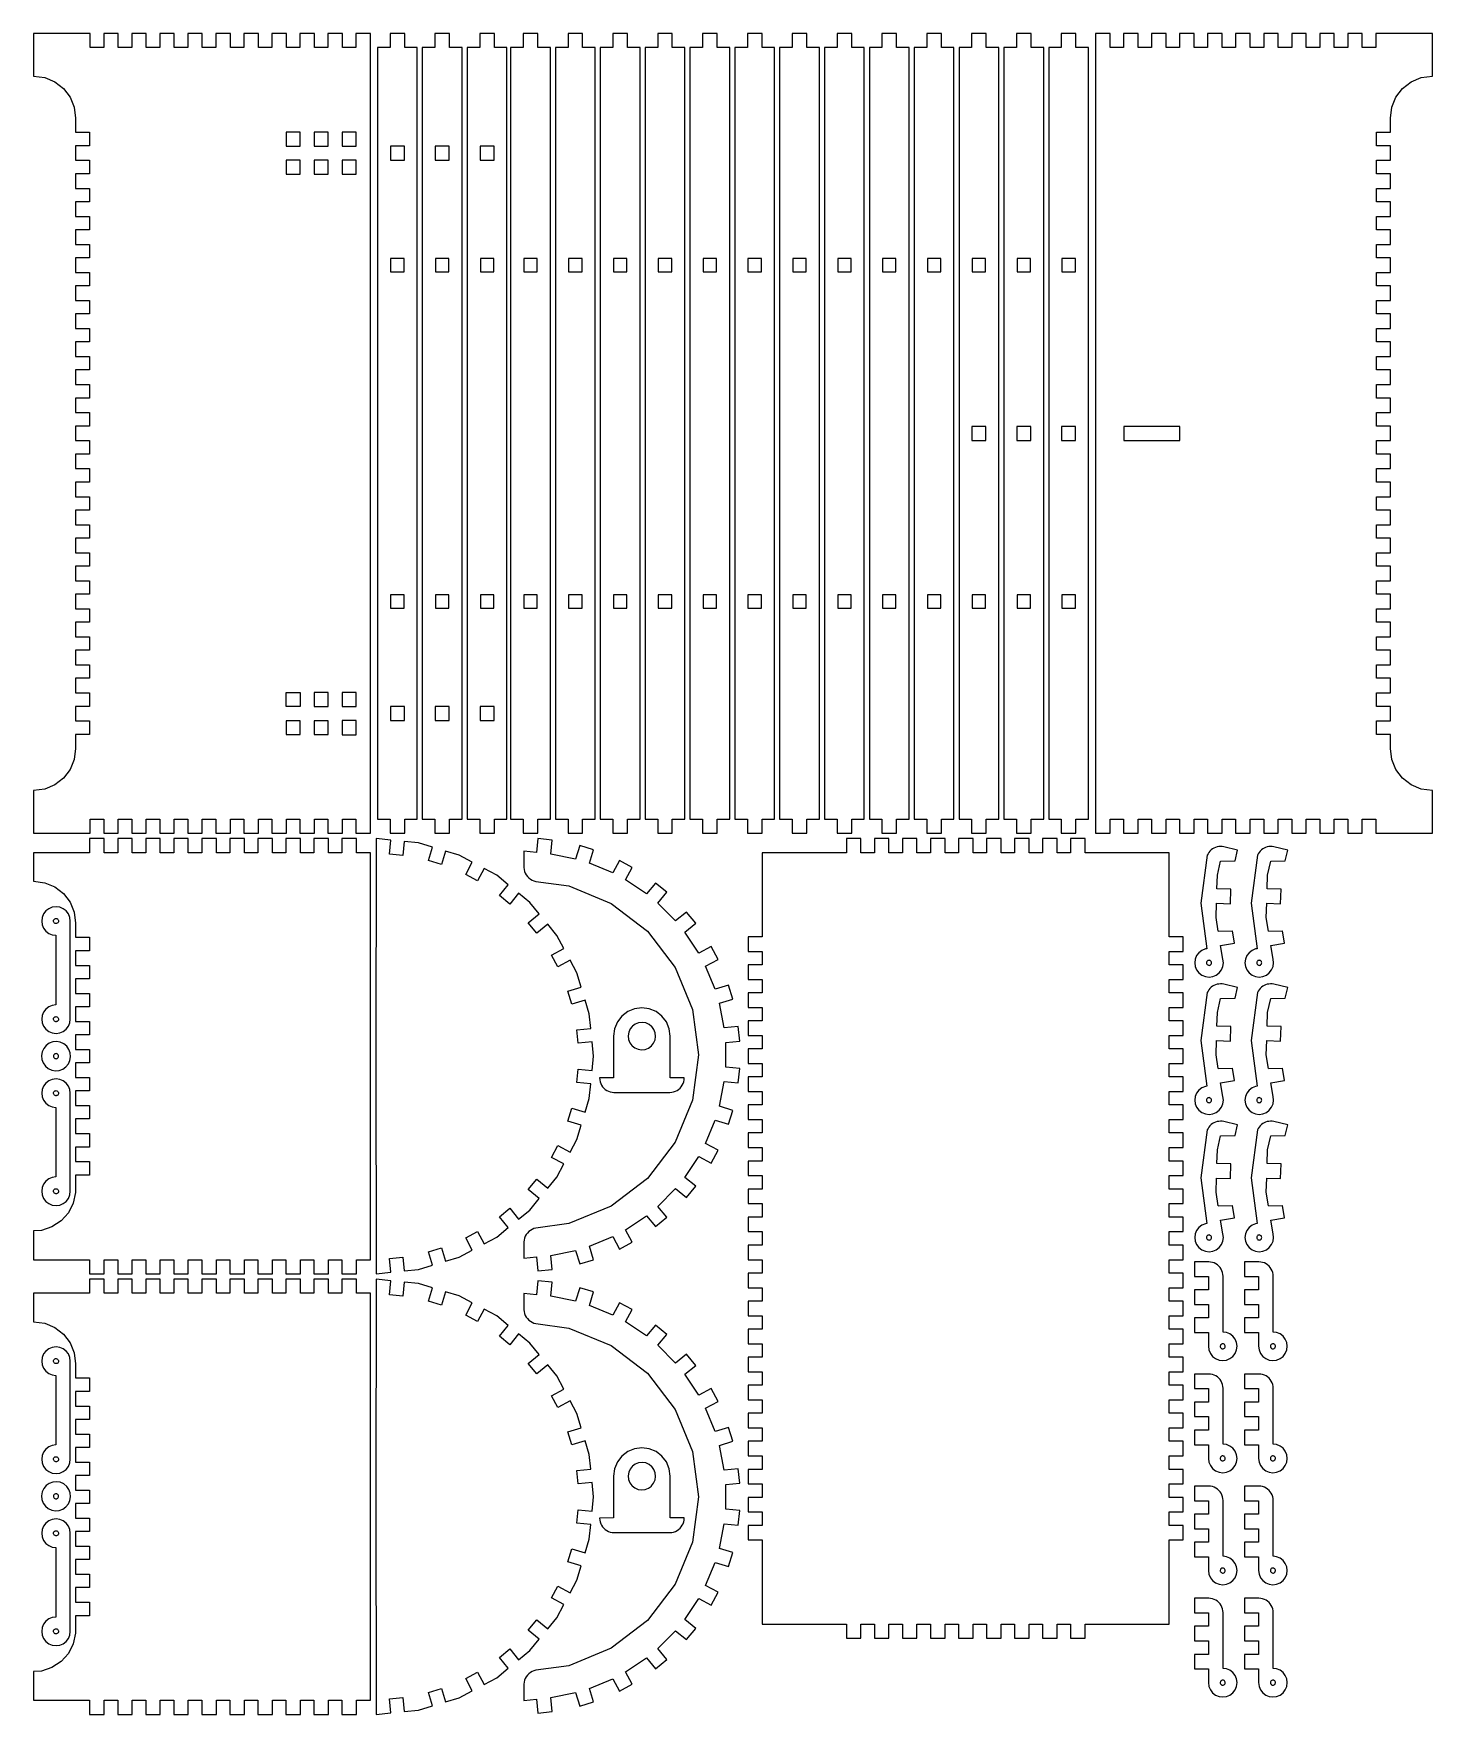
# Model space of a CAD drawing. Extents: x -278 to 221, y -290 to 310.
import ezdxf

# ---------------------------------------------------------------- set-up
doc = ezdxf.new("R2010")
doc.units = 0
doc.layers.get('0').update_dxf_attribs({"linetype": 'CONTINUOUS'})

msp = doc.modelspace()

# ---------------------------------------------------------------- linework, layer by layer
at = {"color": 178}
for p, q in [((-258.12, 309.61), (-278.32, 309.61)), ((-278.32, 309.61), (-278.32, 294.43)), ((-258.12, 304.61), (-258.12, 309.61)), ((-248.12, 309.61), (-253.32, 309.61)), ((-253.32, 309.61), (-253.32, 304.61)), ((-248.12, 304.61), (-248.12, 309.61)), ((-238.12, 309.61), (-243.32, 309.61)), ((-243.32, 309.61), (-243.32, 304.61)), ((-238.12, 304.61), (-238.12, 309.61)), ((-228.12, 309.61), (-233.32, 309.61)), ((-233.32, 309.61), (-233.32, 304.61)), ((-228.12, 304.61), (-228.12, 309.61)), ((-218.12, 309.61), (-223.32, 309.61)), ((-223.32, 309.61), (-223.32, 304.61)), ((-218.12, 304.61), (-218.12, 309.61)), ((-208.12, 309.61), (-213.32, 309.61)), ((-213.32, 309.61), (-213.32, 304.61)), ((-208.12, 304.61), (-208.12, 309.61)), ((-198.12, 309.61), (-203.32, 309.61)), ((-203.32, 309.61), (-203.32, 304.61)), ((-198.12, 304.61), (-198.12, 309.61)), ((-188.12, 309.61), (-193.32, 309.61)), ((-193.32, 309.61), (-193.32, 304.61)), ((-188.12, 304.61), (-188.12, 309.61)), ((-178.12, 309.61), (-183.32, 309.61)), ((-183.32, 309.61), (-183.32, 304.61)), ((-178.12, 304.61), (-178.12, 309.61)), ((-168.12, 309.61), (-173.32, 309.61)), ((-173.32, 309.61), (-173.32, 304.61)), ((-168.12, 304.61), (-168.12, 309.61)), ((-158.12, 309.61), (-163.32, 309.61)), ((-163.32, 309.61), (-163.32, 304.61)), ((-158.12, 24.41), (-158.12, 309.61)), ((-145.92, 309.61), (-151.12, 309.61)), ((-151.12, 309.61), (-151.12, 304.61)), ((-145.92, 304.61), (-145.92, 309.61)), ((-129.92, 309.61), (-135.12, 309.61)), ((-135.12, 309.61), (-135.12, 304.61)), ((-129.92, 304.61), (-129.92, 309.61)), ((-113.92, 309.61), (-119.12, 309.61)), ((-119.12, 309.61), (-119.12, 304.61)), ((-113.92, 304.61), (-113.92, 309.61)), ((-98.42, 309.61), (-103.62, 309.61)), ((-103.62, 309.61), (-103.62, 304.61)), ((-98.42, 304.61), (-98.42, 309.61)), ((-82.42, 309.61), (-87.62, 309.61)), ((-87.62, 309.61), (-87.62, 304.61)), ((-82.42, 304.61), (-82.42, 309.61)), ((-66.42, 309.61), (-71.62, 309.61)), ((-71.62, 309.61), (-71.62, 304.61)), ((-66.42, 304.61), (-66.42, 309.61)), ((-50.42, 309.61), (-55.62, 309.61)), ((-55.62, 309.61), (-55.62, 304.61)), ((-50.42, 304.61), (-50.42, 309.61)), ((-34.42, 309.61), (-39.62, 309.61)), ((-39.62, 309.61), (-39.62, 304.61)), ((-34.42, 304.61), (-34.42, 309.61)), ((-18.42, 309.61), (-23.62, 309.61)), ((-23.62, 309.61), (-23.62, 304.61)), ((-18.42, 304.61), (-18.42, 309.61)), ((-2.42, 309.61), (-7.62, 309.61)), ((-7.62, 309.61), (-7.62, 304.61)), ((-2.42, 304.61), (-2.42, 309.61)), ((13.58, 309.61), (8.38, 309.61)), ((8.38, 309.61), (8.38, 304.61)), ((13.58, 304.61), (13.58, 309.61)), ((29.58, 309.61), (24.38, 309.61)), ((24.38, 309.61), (24.38, 304.61)), ((29.58, 304.61), (29.58, 309.61)), ((45.58, 309.61), (40.38, 309.61)), ((40.38, 309.61), (40.38, 304.61)), ((45.58, 304.61), (45.58, 309.61)), ((61.58, 309.61), (56.38, 309.61)), ((56.38, 309.61), (56.38, 304.61)), ((61.58, 304.61), (61.58, 309.61)), ((77.58, 309.61), (72.38, 309.61)), ((72.38, 309.61), (72.38, 304.61)), ((77.58, 304.61), (77.58, 309.61)), ((93.58, 309.61), (88.38, 309.61)), ((88.38, 309.61), (88.38, 304.61)), ((93.58, 304.61), (93.58, 309.61)), ((105.78, 309.61), (100.58, 309.61)), ((100.58, 309.61), (100.58, 24.41)), ((105.78, 304.61), (105.78, 309.61)), ((115.78, 309.61), (110.58, 309.61)), ((110.58, 309.61), (110.58, 304.61)), ((115.78, 304.61), (115.78, 309.61)), ((125.78, 309.61), (120.58, 309.61)), ((120.58, 309.61), (120.58, 304.61)), ((125.78, 304.61), (125.78, 309.61)), ((135.78, 309.61), (130.58, 309.61)), ((130.58, 309.61), (130.58, 304.61)), ((135.78, 304.61), (135.78, 309.61)), ((140.58, 309.61), (140.58, 304.61)), ((145.78, 309.61), (140.58, 309.61)), ((145.78, 304.61), (145.78, 309.61)), ((155.78, 309.61), (150.58, 309.61)), ((150.58, 309.61), (150.58, 304.61)), ((155.78, 304.61), (155.78, 309.61)), ((165.78, 309.61), (160.58, 309.61)), ((160.58, 309.61), (160.58, 304.61)), ((165.78, 304.61), (165.78, 309.61)), ((175.78, 309.61), (170.58, 309.61)), ((170.58, 309.61), (170.58, 304.61)), ((175.78, 304.61), (175.78, 309.61)), ((185.78, 309.61), (180.58, 309.61)), ((180.58, 309.61), (180.58, 304.61)), ((185.78, 304.61), (185.78, 309.61)), ((195.78, 309.61), (190.58, 309.61)), ((190.58, 309.61), (190.58, 304.61)), ((195.78, 304.61), (195.78, 309.61)), ((220.78, 309.61), (200.58, 309.61)), ((200.58, 309.61), (200.58, 304.61)), ((220.78, 294.43), (220.78, 309.61)), ((-253.32, 304.61), (-258.12, 304.61)), ((-243.32, 304.61), (-248.12, 304.61)), ((-233.32, 304.61), (-238.12, 304.61)), ((-223.32, 304.61), (-228.12, 304.61)), ((-213.32, 304.61), (-218.12, 304.61)), ((-203.32, 304.61), (-208.12, 304.61)), ((-193.32, 304.61), (-198.12, 304.61)), ((-183.32, 304.61), (-188.12, 304.61)), ((-173.32, 304.61), (-178.12, 304.61)), ((-163.32, 304.61), (-168.12, 304.61)), ((-151.12, 304.61), (-155.62, 304.61)), ((-155.62, 304.61), (-155.62, 29.41)), ((-141.42, 304.61), (-145.92, 304.61)), ((-141.42, 29.41), (-141.42, 304.61)), ((-135.12, 304.61), (-139.62, 304.61)), ((-139.62, 304.61), (-139.62, 29.41)), ((-125.42, 304.61), (-129.92, 304.61)), ((-125.42, 29.41), (-125.42, 304.61)), ((-119.12, 304.61), (-123.62, 304.61)), ((-123.62, 304.61), (-123.62, 29.41)), ((-109.42, 304.61), (-113.92, 304.61)), ((-109.42, 29.41), (-109.42, 304.61)), ((-103.62, 304.61), (-108.12, 304.61)), ((-108.12, 304.61), (-108.12, 29.41)), ((-93.92, 304.61), (-98.42, 304.61)), ((-93.92, 29.41), (-93.92, 304.61)), ((-87.62, 304.61), (-92.12, 304.61)), ((-92.12, 304.61), (-92.12, 29.41)), ((-77.92, 304.61), (-82.42, 304.61)), ((-77.92, 29.41), (-77.92, 304.61)), ((-71.62, 304.61), (-76.12, 304.61)), ((-76.12, 304.61), (-76.12, 29.41)), ((-61.92, 304.61), (-66.42, 304.61)), ((-61.92, 29.41), (-61.92, 304.61)), ((-55.62, 304.61), (-60.12, 304.61)), ((-60.12, 304.61), (-60.12, 29.41)), ((-45.92, 304.61), (-50.42, 304.61)), ((-45.92, 29.41), (-45.92, 304.61)), ((-39.62, 304.61), (-44.12, 304.61)), ((-44.12, 304.61), (-44.12, 29.41)), ((-29.92, 304.61), (-34.42, 304.61)), ((-29.92, 29.41), (-29.92, 304.61)), ((-23.62, 304.61), (-28.12, 304.61)), ((-28.12, 304.61), (-28.12, 29.41)), ((-13.92, 304.61), (-18.42, 304.61)), ((-13.92, 29.41), (-13.92, 304.61)), ((-7.62, 304.61), (-12.12, 304.61)), ((-12.12, 304.61), (-12.12, 29.41)), ((2.08, 304.61), (-2.42, 304.61)), ((2.08, 29.41), (2.08, 304.61)), ((8.38, 304.61), (3.88, 304.61)), ((3.88, 304.61), (3.88, 29.41)), ((18.08, 304.61), (13.58, 304.61)), ((18.08, 29.41), (18.08, 304.61)), ((24.38, 304.61), (19.88, 304.61)), ((19.88, 304.61), (19.88, 29.41)), ((34.08, 304.61), (29.58, 304.61)), ((34.08, 29.41), (34.08, 304.61)), ((40.38, 304.61), (35.88, 304.61)), ((35.88, 304.61), (35.88, 29.41)), ((50.08, 304.61), (45.58, 304.61)), ((50.08, 29.41), (50.08, 304.61)), ((56.38, 304.61), (51.88, 304.61)), ((51.88, 304.61), (51.88, 29.41)), ((66.08, 304.61), (61.58, 304.61)), ((66.08, 29.41), (66.08, 304.61)), ((72.38, 304.61), (67.88, 304.61)), ((67.88, 304.61), (67.88, 29.41)), ((82.08, 304.61), (77.58, 304.61)), ((82.08, 29.41), (82.08, 304.61)), ((88.38, 304.61), (83.88, 304.61)), ((83.88, 304.61), (83.88, 29.41)), ((98.08, 304.61), (93.58, 304.61)), ((98.08, 29.41), (98.08, 304.61)), ((110.58, 304.61), (105.78, 304.61)), ((120.58, 304.61), (115.78, 304.61)), ((130.58, 304.61), (125.78, 304.61)), ((140.58, 304.61), (135.78, 304.61)), ((150.58, 304.61), (145.78, 304.61)), ((160.58, 304.61), (155.78, 304.61)), ((170.58, 304.61), (165.78, 304.61)), ((180.58, 304.61), (175.78, 304.61)), ((190.58, 304.61), (185.78, 304.61)), ((200.58, 304.61), (195.78, 304.61)), ((-278.32, 294.43), (-274.36, 293.91)), ((-274.36, 293.91), (-270.77, 292.42)), ((213.23, 292.42), (216.82, 293.91)), ((216.82, 293.91), (220.78, 294.43)), ((-270.77, 292.42), (-267.69, 290.05)), ((-267.69, 290.05), (-265.32, 286.96)), ((207.78, 286.96), (210.14, 290.05)), ((210.14, 290.05), (213.23, 292.42)), ((-265.32, 286.96), (-263.83, 283.37)), ((-263.83, 283.37), (-263.32, 279.51)), ((205.78, 279.51), (206.29, 283.37)), ((206.29, 283.37), (207.78, 286.96)), ((-263.32, 279.51), (-263.32, 274.41)), ((205.78, 274.41), (205.78, 279.51)), ((-263.32, 274.41), (-258.32, 274.41)), ((-258.32, 274.41), (-258.32, 269.61)), ((-188.22, 274.51), (-188.22, 269.51)), ((-183.22, 274.51), (-188.22, 274.51)), ((-183.22, 269.51), (-183.22, 274.51)), ((-173.22, 274.51), (-178.22, 274.51)), ((-178.22, 274.51), (-178.22, 269.51)), ((-173.22, 269.51), (-173.22, 274.51)), ((-163.22, 274.51), (-168.22, 274.51)), ((-168.22, 274.51), (-168.22, 269.51)), ((-163.22, 269.51), (-163.22, 274.51)), ((200.78, 269.61), (200.78, 274.41)), ((200.78, 274.41), (205.78, 274.41)), ((-258.32, 269.61), (-263.32, 269.61)), ((-263.32, 269.61), (-263.32, 264.41)), ((-263.32, 264.41), (-258.32, 264.41)), ((-258.32, 264.41), (-258.32, 259.61)), ((-188.22, 269.51), (-183.22, 269.51)), ((-188.22, 264.51), (-188.22, 259.51)), ((-183.22, 264.51), (-188.22, 264.51)), ((-183.22, 259.51), (-183.22, 264.51)), ((-178.22, 269.51), (-173.22, 269.51)), ((-173.22, 264.51), (-178.22, 264.51)), ((-178.22, 264.51), (-178.22, 259.51)), ((-173.22, 259.51), (-173.22, 264.51)), ((-168.22, 269.51), (-163.22, 269.51)), ((-163.22, 264.51), (-168.22, 264.51)), ((-168.22, 264.51), (-168.22, 259.51)), ((-163.22, 259.51), (-163.22, 264.51)), ((-146.02, 269.51), (-151.02, 269.51)), ((-151.02, 269.51), (-151.02, 264.51)), ((-151.02, 264.51), (-146.02, 264.51)), ((-146.02, 264.51), (-146.02, 269.51)), ((-130.02, 269.51), (-135.02, 269.51)), ((-135.02, 269.51), (-135.02, 264.51)), ((-135.02, 264.51), (-130.02, 264.51)), ((-130.02, 264.51), (-130.02, 269.51)), ((-114.02, 269.51), (-119.02, 269.51)), ((-119.02, 269.51), (-119.02, 264.51)), ((-119.02, 264.51), (-114.02, 264.51)), ((-114.02, 264.51), (-114.02, 269.51)), ((205.78, 269.61), (200.78, 269.61)), ((200.78, 259.61), (200.78, 264.41)), ((200.78, 264.41), (205.78, 264.41)), ((205.78, 264.41), (205.78, 269.61)), ((-258.32, 259.61), (-263.32, 259.61)), ((-263.32, 259.61), (-263.32, 254.41)), ((-188.22, 259.51), (-183.22, 259.51)), ((-178.22, 259.51), (-173.22, 259.51)), ((-168.22, 259.51), (-163.22, 259.51)), ((205.78, 259.61), (200.78, 259.61)), ((205.78, 254.41), (205.78, 259.61)), ((-263.32, 254.41), (-258.32, 254.41)), ((-258.32, 254.41), (-258.32, 249.61)), ((200.78, 249.61), (200.78, 254.41)), ((200.78, 254.41), (205.78, 254.41)), ((-258.32, 249.61), (-263.32, 249.61)), ((-263.32, 249.61), (-263.32, 244.41)), ((205.78, 249.61), (200.78, 249.61)), ((205.78, 244.41), (205.78, 249.61)), ((-263.32, 244.41), (-258.32, 244.41)), ((-258.32, 244.41), (-258.32, 239.61)), ((200.78, 239.61), (200.78, 244.41)), ((200.78, 244.41), (205.78, 244.41)), ((-258.32, 239.61), (-263.32, 239.61)), ((-263.32, 239.61), (-263.32, 234.41)), ((-263.32, 234.41), (-258.32, 234.41)), ((-258.32, 234.41), (-258.32, 229.61)), ((205.78, 239.61), (200.78, 239.61)), ((200.78, 229.61), (200.78, 234.41)), ((200.78, 234.41), (205.78, 234.41)), ((205.78, 234.41), (205.78, 239.61)), ((-258.32, 229.61), (-263.32, 229.61)), ((-263.32, 229.61), (-263.32, 224.41)), ((-146.12, 229.41), (-150.92, 229.41)), ((-150.92, 229.41), (-150.92, 224.61)), ((-146.12, 224.61), (-146.12, 229.41)), ((-130.12, 229.41), (-134.92, 229.41)), ((-134.92, 229.41), (-134.92, 224.61)), ((-130.12, 224.61), (-130.12, 229.41)), ((-114.12, 229.41), (-118.92, 229.41)), ((-118.92, 229.41), (-118.92, 224.61)), ((-114.12, 224.61), (-114.12, 229.41)), ((-98.62, 229.41), (-103.42, 229.41)), ((-103.42, 229.41), (-103.42, 224.61)), ((-98.62, 224.61), (-98.62, 229.41)), ((-82.62, 229.41), (-87.42, 229.41)), ((-87.42, 229.41), (-87.42, 224.61)), ((-82.62, 224.61), (-82.62, 229.41)), ((-66.62, 229.41), (-71.42, 229.41)), ((-71.42, 229.41), (-71.42, 224.61)), ((-66.62, 224.61), (-66.62, 229.41)), ((-50.62, 229.41), (-55.42, 229.41)), ((-55.42, 229.41), (-55.42, 224.61)), ((-50.62, 224.61), (-50.62, 229.41)), ((-34.62, 229.41), (-39.42, 229.41)), ((-39.42, 229.41), (-39.42, 224.61)), ((-34.62, 224.61), (-34.62, 229.41)), ((-18.62, 229.41), (-23.42, 229.41)), ((-23.42, 229.41), (-23.42, 224.61)), ((-18.62, 224.61), (-18.62, 229.41)), ((-2.62, 229.41), (-7.42, 229.41)), ((-7.42, 229.41), (-7.42, 224.61)), ((-2.62, 224.61), (-2.62, 229.41)), ((13.38, 229.41), (8.58, 229.41)), ((8.58, 229.41), (8.58, 224.61)), ((13.38, 224.61), (13.38, 229.41)), ((29.38, 229.41), (24.58, 229.41)), ((24.58, 229.41), (24.58, 224.61)), ((29.38, 224.61), (29.38, 229.41)), ((45.38, 229.41), (40.58, 229.41)), ((40.58, 229.41), (40.58, 224.61)), ((45.38, 224.61), (45.38, 229.41)), ((61.38, 229.41), (56.58, 229.41)), ((56.58, 229.41), (56.58, 224.61)), ((61.38, 224.61), (61.38, 229.41)), ((77.38, 229.41), (72.58, 229.41)), ((72.58, 229.41), (72.58, 224.61)), ((77.38, 224.61), (77.38, 229.41)), ((93.38, 229.41), (88.58, 229.41)), ((88.58, 229.41), (88.58, 224.61)), ((93.38, 224.61), (93.38, 229.41)), ((205.78, 229.61), (200.78, 229.61)), ((205.78, 224.41), (205.78, 229.61)), ((-263.32, 224.41), (-258.32, 224.41)), ((-258.32, 224.41), (-258.32, 219.61)), ((-150.92, 224.61), (-146.12, 224.61)), ((-134.92, 224.61), (-130.12, 224.61)), ((-118.92, 224.61), (-114.12, 224.61)), ((-103.42, 224.61), (-98.62, 224.61)), ((-87.42, 224.61), (-82.62, 224.61)), ((-71.42, 224.61), (-66.62, 224.61)), ((-55.42, 224.61), (-50.62, 224.61)), ((-39.42, 224.61), (-34.62, 224.61)), ((-23.42, 224.61), (-18.62, 224.61)), ((-7.42, 224.61), (-2.62, 224.61)), ((8.58, 224.61), (13.38, 224.61)), ((24.58, 224.61), (29.38, 224.61)), ((40.58, 224.61), (45.38, 224.61)), ((56.58, 224.61), (61.38, 224.61)), ((72.58, 224.61), (77.38, 224.61)), ((88.58, 224.61), (93.38, 224.61)), ((200.78, 219.61), (200.78, 224.41)), ((200.78, 224.41), (205.78, 224.41)), ((-258.32, 219.61), (-263.32, 219.61)), ((-263.32, 219.61), (-263.32, 214.41)), ((205.78, 219.61), (200.78, 219.61)), ((205.78, 214.41), (205.78, 219.61)), ((-263.32, 214.41), (-258.32, 214.41)), ((-258.32, 214.41), (-258.32, 209.61)), ((200.78, 209.61), (200.78, 214.41)), ((200.78, 214.41), (205.78, 214.41)), ((-258.32, 209.61), (-263.32, 209.61)), ((-263.32, 209.61), (-263.32, 204.41)), ((-263.32, 204.41), (-258.32, 204.41)), ((-258.32, 204.41), (-258.32, 199.61)), ((205.78, 209.61), (200.78, 209.61)), ((200.78, 199.61), (200.78, 204.41)), ((200.78, 204.41), (205.78, 204.41)), ((205.78, 204.41), (205.78, 209.61)), ((-258.32, 199.61), (-263.32, 199.61)), ((-263.32, 199.61), (-263.32, 194.41)), ((205.78, 199.61), (200.78, 199.61)), ((205.78, 194.41), (205.78, 199.61)), ((-263.32, 194.41), (-258.32, 194.41)), ((-258.32, 194.41), (-258.32, 189.61)), ((200.78, 189.61), (200.78, 194.41)), ((200.78, 194.41), (205.78, 194.41)), ((-258.32, 189.61), (-263.32, 189.61)), ((-263.32, 189.61), (-263.32, 184.41)), ((205.78, 189.61), (200.78, 189.61)), ((205.78, 184.41), (205.78, 189.61)), ((-263.32, 184.41), (-258.32, 184.41)), ((-258.32, 184.41), (-258.32, 179.61)), ((200.78, 179.61), (200.78, 184.41)), ((200.78, 184.41), (205.78, 184.41)), ((-258.32, 179.61), (-263.32, 179.61)), ((-263.32, 179.61), (-263.32, 174.41)), ((-263.32, 174.41), (-258.32, 174.41)), ((-258.32, 174.41), (-258.32, 169.61)), ((205.78, 179.61), (200.78, 179.61)), ((200.78, 169.61), (200.78, 174.41)), ((200.78, 174.41), (205.78, 174.41)), ((205.78, 174.41), (205.78, 179.61)), ((-258.32, 169.61), (-263.32, 169.61)), ((-263.32, 169.61), (-263.32, 164.41)), ((61.48, 169.51), (56.48, 169.51)), ((56.48, 169.51), (56.48, 164.51)), ((61.48, 164.51), (61.48, 169.51)), ((77.48, 169.51), (72.48, 169.51)), ((72.48, 169.51), (72.48, 164.51)), ((77.48, 164.51), (77.48, 169.51)), ((93.48, 169.51), (88.48, 169.51)), ((88.48, 169.51), (88.48, 164.51)), ((93.48, 164.51), (93.48, 169.51)), ((130.68, 169.45), (110.68, 169.45)), ((110.68, 169.45), (110.68, 164.45)), ((130.68, 164.45), (130.68, 169.45)), ((205.78, 169.61), (200.78, 169.61)), ((205.78, 164.41), (205.78, 169.61)), ((-263.32, 164.41), (-258.32, 164.41)), ((-258.32, 164.41), (-258.32, 159.61)), ((56.48, 164.51), (61.48, 164.51)), ((72.48, 164.51), (77.48, 164.51)), ((88.48, 164.51), (93.48, 164.51)), ((110.68, 164.45), (130.68, 164.45)), ((200.78, 159.61), (200.78, 164.41)), ((200.78, 164.41), (205.78, 164.41)), ((-258.32, 159.61), (-263.32, 159.61)), ((-263.32, 159.61), (-263.32, 154.41)), ((205.78, 159.61), (200.78, 159.61)), ((205.78, 154.41), (205.78, 159.61)), ((-263.32, 154.41), (-258.32, 154.41)), ((-258.32, 154.41), (-258.32, 149.61)), ((200.78, 149.61), (200.78, 154.41)), ((200.78, 154.41), (205.78, 154.41)), ((-258.32, 149.61), (-263.32, 149.61)), ((-263.32, 149.61), (-263.32, 144.41)), ((-263.32, 144.41), (-258.32, 144.41)), ((-258.32, 144.41), (-258.32, 139.61)), ((205.78, 149.61), (200.78, 149.61)), ((200.78, 139.61), (200.78, 144.41)), ((200.78, 144.41), (205.78, 144.41)), ((205.78, 144.41), (205.78, 149.61)), ((-258.32, 139.61), (-263.32, 139.61)), ((-263.32, 139.61), (-263.32, 134.41)), ((205.78, 139.61), (200.78, 139.61)), ((205.78, 134.41), (205.78, 139.61)), ((-263.32, 134.41), (-258.32, 134.41)), ((-258.32, 134.41), (-258.32, 129.61)), ((200.78, 129.61), (200.78, 134.41)), ((200.78, 134.41), (205.78, 134.41)), ((-258.32, 129.61), (-263.32, 129.61)), ((-263.32, 129.61), (-263.32, 124.41)), ((205.78, 129.61), (200.78, 129.61)), ((205.78, 124.41), (205.78, 129.61)), ((-263.32, 124.41), (-258.32, 124.41)), ((-258.32, 124.41), (-258.32, 119.61)), ((200.78, 119.61), (200.78, 124.41)), ((200.78, 124.41), (205.78, 124.41)), ((-258.32, 119.61), (-263.32, 119.61)), ((-263.32, 119.61), (-263.32, 114.41)), ((-263.32, 114.41), (-258.32, 114.41)), ((-258.32, 114.41), (-258.32, 109.61)), ((205.78, 119.61), (200.78, 119.61)), ((200.78, 109.61), (200.78, 114.41)), ((200.78, 114.41), (205.78, 114.41)), ((205.78, 114.41), (205.78, 119.61)), ((-258.32, 109.61), (-263.32, 109.61)), ((-263.32, 109.61), (-263.32, 104.41)), ((-146.12, 109.41), (-150.92, 109.41)), ((-150.92, 109.41), (-150.92, 104.61)), ((-146.12, 104.61), (-146.12, 109.41)), ((-130.12, 109.41), (-134.92, 109.41)), ((-134.92, 109.41), (-134.92, 104.61)), ((-130.12, 104.61), (-130.12, 109.41)), ((-114.12, 109.41), (-118.92, 109.41)), ((-118.92, 109.41), (-118.92, 104.61)), ((-114.12, 104.61), (-114.12, 109.41)), ((-98.62, 109.41), (-103.42, 109.41)), ((-103.42, 109.41), (-103.42, 104.61)), ((-98.62, 104.61), (-98.62, 109.41)), ((-82.62, 109.41), (-87.42, 109.41)), ((-87.42, 109.41), (-87.42, 104.61)), ((-82.62, 104.61), (-82.62, 109.41)), ((-66.62, 109.41), (-71.42, 109.41)), ((-71.42, 109.41), (-71.42, 104.61)), ((-66.62, 104.61), (-66.62, 109.41)), ((-50.62, 109.41), (-55.42, 109.41)), ((-55.42, 109.41), (-55.42, 104.61)), ((-50.62, 104.61), (-50.62, 109.41)), ((-34.62, 109.41), (-39.42, 109.41)), ((-39.42, 109.41), (-39.42, 104.61)), ((-34.62, 104.61), (-34.62, 109.41)), ((-18.62, 109.41), (-23.42, 109.41)), ((-23.42, 109.41), (-23.42, 104.61)), ((-18.62, 104.61), (-18.62, 109.41)), ((-2.62, 109.41), (-7.42, 109.41)), ((-7.42, 109.41), (-7.42, 104.61)), ((-2.62, 104.61), (-2.62, 109.41)), ((13.38, 109.41), (8.58, 109.41)), ((8.58, 109.41), (8.58, 104.61)), ((13.38, 104.61), (13.38, 109.41)), ((29.38, 109.41), (24.58, 109.41)), ((24.58, 109.41), (24.58, 104.61)), ((29.38, 104.61), (29.38, 109.41)), ((45.38, 109.41), (40.58, 109.41)), ((40.58, 109.41), (40.58, 104.61)), ((45.38, 104.61), (45.38, 109.41)), ((61.38, 109.41), (56.58, 109.41)), ((56.58, 109.41), (56.58, 104.61)), ((61.38, 104.61), (61.38, 109.41)), ((77.38, 109.41), (72.58, 109.41)), ((72.58, 109.41), (72.58, 104.61)), ((77.38, 104.61), (77.38, 109.41)), ((93.38, 109.41), (88.58, 109.41)), ((88.58, 109.41), (88.58, 104.61)), ((93.38, 104.61), (93.38, 109.41)), ((205.78, 109.61), (200.78, 109.61)), ((205.78, 104.41), (205.78, 109.61)), ((-263.32, 104.41), (-258.32, 104.41)), ((-258.32, 104.41), (-258.32, 99.61)), ((-150.92, 104.61), (-146.12, 104.61)), ((-134.92, 104.61), (-130.12, 104.61)), ((-118.92, 104.61), (-114.12, 104.61)), ((-103.42, 104.61), (-98.62, 104.61)), ((-87.42, 104.61), (-82.62, 104.61)), ((-71.42, 104.61), (-66.62, 104.61)), ((-55.42, 104.61), (-50.62, 104.61)), ((-39.42, 104.61), (-34.62, 104.61)), ((-23.42, 104.61), (-18.62, 104.61)), ((-7.42, 104.61), (-2.62, 104.61)), ((8.58, 104.61), (13.38, 104.61)), ((24.58, 104.61), (29.38, 104.61)), ((40.58, 104.61), (45.38, 104.61)), ((56.58, 104.61), (61.38, 104.61)), ((72.58, 104.61), (77.38, 104.61)), ((88.58, 104.61), (93.38, 104.61)), ((200.78, 99.61), (200.78, 104.41)), ((200.78, 104.41), (205.78, 104.41)), ((-258.32, 99.61), (-263.32, 99.61)), ((-263.32, 99.61), (-263.32, 94.41)), ((205.78, 99.61), (200.78, 99.61)), ((205.78, 94.41), (205.78, 99.61)), ((-263.32, 94.41), (-258.32, 94.41)), ((-258.32, 94.41), (-258.32, 89.61)), ((200.78, 89.61), (200.78, 94.41)), ((200.78, 94.41), (205.78, 94.41)), ((-258.32, 89.61), (-263.32, 89.61)), ((-263.32, 89.61), (-263.32, 84.41)), ((-263.32, 84.41), (-258.32, 84.41)), ((-258.32, 84.41), (-258.32, 79.61)), ((205.78, 89.61), (200.78, 89.61)), ((200.78, 79.61), (200.78, 84.41)), ((200.78, 84.41), (205.78, 84.41)), ((205.78, 84.41), (205.78, 89.61)), ((-258.32, 79.61), (-263.32, 79.61)), ((-263.32, 79.61), (-263.32, 74.41)), ((205.78, 79.61), (200.78, 79.61)), ((205.78, 74.41), (205.78, 79.61)), ((-263.32, 74.41), (-258.32, 74.41)), ((-258.32, 74.41), (-258.32, 69.61)), ((-188.22, 74.51), (-183.22, 74.51)), ((-188.22, 69.51), (-188.22, 74.51)), ((-183.22, 74.51), (-183.22, 69.51)), ((-173.22, 74.51), (-178.22, 74.51)), ((-178.22, 74.51), (-178.22, 69.51)), ((-173.22, 69.51), (-173.22, 74.51)), ((-163.22, 74.51), (-168.22, 74.51)), ((-168.22, 74.51), (-168.22, 69.51)), ((-163.22, 69.51), (-163.22, 74.51)), ((200.78, 69.61), (200.78, 74.41)), ((200.78, 74.41), (205.78, 74.41)), ((-258.32, 69.61), (-263.32, 69.61)), ((-263.32, 69.61), (-263.32, 64.41)), ((-183.22, 69.51), (-188.22, 69.51)), ((-178.22, 69.51), (-173.22, 69.51)), ((-168.22, 69.51), (-163.22, 69.51)), ((-151.02, 69.51), (-151.02, 64.51)), ((-146.02, 69.51), (-151.02, 69.51)), ((-146.02, 64.51), (-146.02, 69.51)), ((-135.02, 69.51), (-135.02, 64.51)), ((-130.02, 69.51), (-135.02, 69.51)), ((-130.02, 64.51), (-130.02, 69.51)), ((-119.02, 69.51), (-119.02, 64.51)), ((-114.02, 69.51), (-119.02, 69.51)), ((-114.02, 64.51), (-114.02, 69.51)), ((205.78, 69.61), (200.78, 69.61)), ((205.78, 64.41), (205.78, 69.61)), ((-263.32, 64.41), (-258.32, 64.41)), ((-258.32, 64.41), (-258.32, 59.61)), ((-183.23, 64.5), (-188.21, 64.5)), ((-188.21, 64.5), (-188.21, 59.53)), ((-183.23, 59.53), (-183.23, 64.5)), ((-173.23, 64.5), (-178.21, 64.5)), ((-178.21, 64.5), (-178.21, 59.53)), ((-173.23, 59.53), (-173.23, 64.5)), ((-163.22, 64.51), (-168.22, 64.51)), ((-168.22, 64.51), (-168.22, 59.51)), ((-163.22, 59.51), (-163.22, 64.51)), ((-151.02, 64.51), (-146.02, 64.51)), ((-135.02, 64.51), (-130.02, 64.51)), ((-119.02, 64.51), (-114.02, 64.51)), ((200.78, 59.61), (200.78, 64.41)), ((200.78, 64.41), (205.78, 64.41)), ((-263.32, 54.52), (-263.83, 50.66)), ((-258.32, 59.61), (-263.32, 59.61)), ((-263.32, 59.61), (-263.32, 54.52)), ((-188.21, 59.53), (-183.23, 59.53)), ((-178.21, 59.53), (-173.23, 59.53)), ((-168.22, 59.51), (-163.22, 59.51)), ((205.78, 59.61), (200.78, 59.61)), ((205.78, 54.52), (205.78, 59.61)), ((206.29, 50.66), (205.78, 54.52)), ((-263.83, 50.66), (-265.32, 47.07)), ((207.78, 47.07), (206.29, 50.66)), ((-267.69, 43.98), (-270.77, 41.61)), ((-265.32, 47.07), (-267.69, 43.98)), ((210.14, 43.98), (207.78, 47.07)), ((213.23, 41.61), (210.14, 43.98)), ((-274.36, 40.12), (-278.32, 39.6)), ((-278.32, 39.6), (-278.32, 24.41)), ((-270.77, 41.61), (-274.36, 40.12)), ((216.82, 40.12), (213.23, 41.61)), ((220.78, 39.6), (216.82, 40.12)), ((220.78, 24.41), (220.78, 39.6)), ((-278.32, 24.41), (-258.12, 24.41)), ((-258.12, 24.41), (-258.12, 29.41)), ((-258.12, 29.41), (-253.32, 29.41)), ((-253.32, 29.41), (-253.32, 24.41)), ((-253.32, 24.41), (-248.12, 24.41)), ((-248.12, 24.41), (-248.12, 29.41)), ((-248.12, 29.41), (-243.32, 29.41)), ((-243.32, 29.41), (-243.32, 24.41)), ((-243.32, 24.41), (-238.12, 24.41)), ((-238.12, 24.41), (-238.12, 29.41)), ((-238.12, 29.41), (-233.32, 29.41)), ((-233.32, 29.41), (-233.32, 24.41)), ((-233.32, 24.41), (-228.12, 24.41)), ((-228.12, 24.41), (-228.12, 29.41)), ((-228.12, 29.41), (-223.32, 29.41)), ((-223.32, 29.41), (-223.32, 24.41)), ((-223.32, 24.41), (-218.12, 24.41)), ((-218.12, 24.41), (-218.12, 29.41)), ((-218.12, 29.41), (-213.32, 29.41)), ((-213.32, 29.41), (-213.32, 24.41)), ((-213.32, 24.41), (-208.12, 24.41)), ((-208.12, 24.41), (-208.12, 29.41)), ((-208.12, 29.41), (-203.32, 29.41)), ((-203.32, 29.41), (-203.32, 24.41)), ((-203.32, 24.41), (-198.12, 24.41)), ((-198.12, 24.41), (-198.12, 29.41)), ((-198.12, 29.41), (-193.32, 29.41)), ((-193.32, 29.41), (-193.32, 24.41)), ((-193.32, 24.41), (-188.12, 24.41)), ((-188.12, 24.41), (-188.12, 29.41)), ((-188.12, 29.41), (-183.32, 29.41)), ((-183.32, 29.41), (-183.32, 24.41)), ((-183.32, 24.41), (-178.12, 24.41)), ((-178.12, 24.41), (-178.12, 29.41)), ((-178.12, 29.41), (-173.32, 29.41)), ((-173.32, 29.41), (-173.32, 24.41)), ((-173.32, 24.41), (-168.12, 24.41)), ((-168.12, 24.41), (-168.12, 29.41)), ((-168.12, 29.41), (-163.32, 29.41)), ((-163.32, 29.41), (-163.32, 24.41)), ((-163.32, 24.41), (-158.12, 24.41)), ((-155.62, 29.41), (-151.12, 29.41)), ((-151.12, 29.41), (-151.12, 24.41)), ((-151.12, 24.41), (-145.92, 24.41)), ((-145.92, 24.41), (-145.92, 29.41)), ((-145.92, 29.41), (-141.42, 29.41)), ((-139.62, 29.41), (-135.12, 29.41)), ((-135.12, 29.41), (-135.12, 24.41)), ((-135.12, 24.41), (-129.92, 24.41)), ((-129.92, 24.41), (-129.92, 29.41)), ((-129.92, 29.41), (-125.42, 29.41)), ((-123.62, 29.41), (-119.12, 29.41)), ((-119.12, 29.41), (-119.12, 24.41)), ((-119.12, 24.41), (-113.92, 24.41)), ((-113.92, 24.41), (-113.92, 29.41)), ((-113.92, 29.41), (-109.42, 29.41)), ((-108.12, 29.41), (-103.62, 29.41)), ((-103.62, 29.41), (-103.62, 24.41)), ((-103.62, 24.41), (-98.42, 24.41)), ((-98.42, 24.41), (-98.42, 29.41)), ((-98.42, 29.41), (-93.92, 29.41)), ((-92.12, 29.41), (-87.62, 29.41)), ((-87.62, 29.41), (-87.62, 24.41)), ((-87.62, 24.41), (-82.42, 24.41)), ((-82.42, 24.41), (-82.42, 29.41)), ((-82.42, 29.41), (-77.92, 29.41)), ((-76.12, 29.41), (-71.62, 29.41)), ((-71.62, 29.41), (-71.62, 24.41)), ((-71.62, 24.41), (-66.42, 24.41)), ((-66.42, 24.41), (-66.42, 29.41)), ((-66.42, 29.41), (-61.92, 29.41)), ((-60.12, 29.41), (-55.62, 29.41)), ((-55.62, 29.41), (-55.62, 24.41)), ((-55.62, 24.41), (-50.42, 24.41)), ((-50.42, 24.41), (-50.42, 29.41)), ((-50.42, 29.41), (-45.92, 29.41)), ((-44.12, 29.41), (-39.62, 29.41)), ((-39.62, 29.41), (-39.62, 24.41)), ((-39.62, 24.41), (-34.42, 24.41)), ((-34.42, 24.41), (-34.42, 29.41)), ((-34.42, 29.41), (-29.92, 29.41)), ((-28.12, 29.41), (-23.62, 29.41)), ((-23.62, 29.41), (-23.62, 24.41)), ((-23.62, 24.41), (-18.42, 24.41)), ((-18.42, 24.41), (-18.42, 29.41)), ((-18.42, 29.41), (-13.92, 29.41)), ((-12.12, 29.41), (-7.62, 29.41)), ((-7.62, 29.41), (-7.62, 24.41)), ((-7.62, 24.41), (-2.42, 24.41)), ((-2.42, 24.41), (-2.42, 29.41)), ((-2.42, 29.41), (2.08, 29.41)), ((3.88, 29.41), (8.38, 29.41)), ((8.38, 29.41), (8.38, 24.41)), ((8.38, 24.41), (13.58, 24.41)), ((13.58, 24.41), (13.58, 29.41)), ((13.58, 29.41), (18.08, 29.41)), ((19.88, 29.41), (24.38, 29.41)), ((24.38, 29.41), (24.38, 24.41)), ((24.38, 24.41), (29.58, 24.41)), ((29.58, 24.41), (29.58, 29.41)), ((29.58, 29.41), (34.08, 29.41)), ((35.88, 29.41), (40.38, 29.41)), ((40.38, 29.41), (40.38, 24.41)), ((40.38, 24.41), (45.58, 24.41)), ((45.58, 24.41), (45.58, 29.41)), ((45.58, 29.41), (50.08, 29.41)), ((51.88, 29.41), (56.38, 29.41)), ((56.38, 29.41), (56.38, 24.41)), ((56.38, 24.41), (61.58, 24.41)), ((61.58, 24.41), (61.58, 29.41)), ((61.58, 29.41), (66.08, 29.41)), ((67.88, 29.41), (72.38, 29.41)), ((72.38, 29.41), (72.38, 24.41)), ((72.38, 24.41), (77.58, 24.41)), ((77.58, 24.41), (77.58, 29.41)), ((77.58, 29.41), (82.08, 29.41)), ((83.88, 29.41), (88.38, 29.41)), ((88.38, 29.41), (88.38, 24.41)), ((88.38, 24.41), (93.58, 24.41)), ((93.58, 24.41), (93.58, 29.41)), ((93.58, 29.41), (98.08, 29.41)), ((100.58, 24.41), (105.78, 24.41)), ((105.78, 24.41), (105.78, 29.41)), ((105.78, 29.41), (110.58, 29.41)), ((110.58, 29.41), (110.58, 24.41)), ((110.58, 24.41), (115.78, 24.41)), ((115.78, 24.41), (115.78, 29.41)), ((115.78, 29.41), (120.58, 29.41)), ((120.58, 29.41), (120.58, 24.41)), ((120.58, 24.41), (125.78, 24.41)), ((125.78, 24.41), (125.78, 29.41)), ((125.78, 29.41), (130.58, 29.41)), ((130.58, 29.41), (130.58, 24.41)), ((130.58, 24.41), (135.78, 24.41)), ((135.78, 24.41), (135.78, 29.41)), ((135.78, 29.41), (140.58, 29.41)), ((140.58, 29.41), (140.58, 24.41)), ((140.58, 24.41), (145.78, 24.41)), ((145.78, 24.41), (145.78, 29.41)), ((145.78, 29.41), (150.58, 29.41)), ((150.58, 29.41), (150.58, 24.41)), ((150.58, 24.41), (155.78, 24.41)), ((155.78, 24.41), (155.78, 29.41)), ((155.78, 29.41), (160.58, 29.41)), ((160.58, 29.41), (160.58, 24.41)), ((160.58, 24.41), (165.78, 24.41)), ((165.78, 24.41), (165.78, 29.41)), ((165.78, 29.41), (170.58, 29.41)), ((170.58, 29.41), (170.58, 24.41)), ((170.58, 24.41), (175.78, 24.41)), ((175.78, 24.41), (175.78, 29.41)), ((175.78, 29.41), (180.58, 29.41)), ((180.58, 29.41), (180.58, 24.41)), ((180.58, 24.41), (185.78, 24.41)), ((185.78, 24.41), (185.78, 29.41)), ((185.78, 29.41), (190.58, 29.41)), ((190.58, 29.41), (190.58, 24.41)), ((190.58, 24.41), (195.78, 24.41)), ((195.78, 24.41), (195.78, 29.41)), ((195.78, 29.41), (200.58, 29.41)), ((200.58, 29.41), (200.58, 24.41)), ((200.58, 24.41), (220.78, 24.41)), ((-253.12, 22.41), (-258.32, 22.41)), ((-258.32, 22.41), (-258.32, 17.41)), ((-253.12, 17.41), (-253.12, 22.41)), ((-243.12, 22.41), (-248.32, 22.41)), ((-248.32, 22.41), (-248.32, 17.41)), ((-243.12, 17.41), (-243.12, 22.41)), ((-233.12, 22.41), (-238.32, 22.41)), ((-238.32, 22.41), (-238.32, 17.41)), ((-233.12, 17.41), (-233.12, 22.41)), ((-223.12, 22.41), (-228.32, 22.41)), ((-228.32, 22.41), (-228.32, 17.41)), ((-223.12, 17.41), (-223.12, 22.41)), ((-213.12, 22.41), (-218.32, 22.41)), ((-218.32, 22.41), (-218.32, 17.41)), ((-213.12, 17.41), (-213.12, 22.41)), ((-203.12, 22.41), (-208.32, 22.41)), ((-208.32, 22.41), (-208.32, 17.41)), ((-203.12, 17.41), (-203.12, 22.41)), ((-193.12, 22.41), (-198.32, 22.41)), ((-198.32, 22.41), (-198.32, 17.41)), ((-193.12, 17.41), (-193.12, 22.41)), ((-183.12, 22.41), (-188.32, 22.41)), ((-188.32, 22.41), (-188.32, 17.41)), ((-183.12, 17.41), (-183.12, 22.41)), ((-173.12, 22.41), (-178.32, 22.41)), ((-178.32, 22.41), (-178.32, 17.41)), ((-173.12, 17.41), (-173.12, 22.41)), ((-163.12, 22.41), (-168.32, 22.41)), ((-168.32, 22.41), (-168.32, 17.41)), ((-163.12, 17.41), (-163.12, 22.41)), ((-156.12, 22.41), (-156.19, -55.2)), ((-150.89, 21.89), (-156.12, 22.41)), ((-151.38, 16.91), (-150.89, 21.89)), ((-146.11, 21.42), (-146.6, 16.44)), ((-141.03, 20.91), (-146.11, 21.42)), ((-135.96, 19.37), (-141.03, 20.91)), ((-137.41, 14.59), (-135.96, 19.37)), ((-98.42, 22.41), (-98.91, 17.44)), ((-93.25, 21.9), (-98.42, 22.41)), ((-93.74, 16.92), (-93.25, 21.9)), ((-83.48, 19.94), (-84.93, 15.14)), ((-78.5, 18.43), (-83.48, 19.94)), ((-79.96, 13.63), (-78.5, 18.43)), ((16.88, 22.41), (11.68, 22.41)), ((11.68, 22.41), (11.68, 17.41)), ((16.88, 17.41), (16.88, 22.41)), ((26.88, 22.41), (21.68, 22.41)), ((21.68, 22.41), (21.68, 17.41)), ((26.88, 17.41), (26.88, 22.41)), ((36.88, 22.41), (31.68, 22.41)), ((31.68, 22.41), (31.68, 17.41)), ((36.88, 17.41), (36.88, 22.41)), ((46.88, 22.41), (41.68, 22.41)), ((41.68, 22.41), (41.68, 17.41)), ((46.88, 17.41), (46.88, 22.41)), ((56.88, 22.41), (51.68, 22.41)), ((51.68, 22.41), (51.68, 17.41)), ((56.88, 17.41), (56.88, 22.41)), ((66.88, 22.41), (61.68, 22.41)), ((61.68, 22.41), (61.68, 17.41)), ((66.88, 17.41), (66.88, 22.41)), ((76.88, 22.41), (71.68, 22.41)), ((71.68, 22.41), (71.68, 17.41)), ((76.88, 17.41), (76.88, 22.41)), ((86.88, 22.41), (81.68, 22.41)), ((81.68, 22.41), (81.68, 17.41)), ((86.88, 17.41), (86.88, 22.41)), ((96.88, 22.41), (91.68, 22.41)), ((91.68, 22.41), (91.68, 17.41)), ((96.88, 17.41), (96.88, 22.41)), ((141.85, 18.39), (141.42, 17.98)), ((142.33, 18.75), (141.85, 18.39)), ((142.84, 19.05), (142.33, 18.75)), ((143.39, 19.28), (142.84, 19.05)), ((143.95, 19.46), (143.39, 19.28)), ((144.54, 19.56), (143.95, 19.46)), ((145.13, 19.6), (144.54, 19.56)), ((145.73, 19.57), (145.13, 19.6)), ((146.31, 19.47), (145.73, 19.57)), ((151.28, 18.31), (146.31, 19.47)), ((150.38, 14.46), (151.28, 18.31)), ((159.75, 18.39), (159.32, 17.98)), ((160.23, 18.75), (159.75, 18.39)), ((160.74, 19.05), (160.23, 18.75)), ((161.29, 19.28), (160.74, 19.05)), ((161.85, 19.46), (161.29, 19.28)), ((162.44, 19.56), (161.85, 19.46)), ((163.03, 19.6), (162.44, 19.56)), ((163.63, 19.57), (163.03, 19.6)), ((164.21, 19.47), (163.63, 19.57)), ((169.18, 18.31), (164.21, 19.47)), ((168.28, 14.46), (169.18, 18.31)), ((-258.32, 17.41), (-278.32, 17.41)), ((-278.32, 17.41), (-278.32, 7.23)), ((-248.32, 17.41), (-253.12, 17.41)), ((-238.32, 17.41), (-243.12, 17.41)), ((-228.32, 17.41), (-233.12, 17.41)), ((-218.32, 17.41), (-223.12, 17.41)), ((-208.32, 17.41), (-213.12, 17.41)), ((-198.32, 17.41), (-203.12, 17.41)), ((-188.32, 17.41), (-193.12, 17.41)), ((-178.32, 17.41), (-183.12, 17.41)), ((-168.32, 17.41), (-173.12, 17.41)), ((-158.12, 17.41), (-163.12, 17.41)), ((-158.12, -127.79), (-158.12, 17.41)), ((-146.6, 16.44), (-151.38, 16.91)), ((-132.81, 13.2), (-137.41, 14.59)), ((-131.36, 17.98), (-132.81, 13.2)), ((-126.47, 16.5), (-131.36, 17.98)), ((-121.8, 14), (-126.47, 16.5)), ((-124.15, 9.59), (-121.8, 14)), ((-103.45, 17.92), (-103.46, 12.8)), ((-103.46, 12.8), (-103.44, 12.1)), ((-98.91, 17.44), (-103.45, 17.92)), ((-103.44, 12.1), (-103.34, 11.4)), ((-84.93, 15.14), (-93.74, 16.92)), ((-71.66, 10.18), (-79.96, 13.63)), ((-69.3, 14.6), (-71.66, 10.18)), ((-64.72, 12.15), (-69.3, 14.6)), ((-67.08, 7.73), (-64.72, 12.15)), ((11.68, 17.41), (-18.32, 17.41)), ((-18.32, 17.41), (-18.32, -12.59)), ((21.68, 17.41), (16.88, 17.41)), ((31.68, 17.41), (26.88, 17.41)), ((41.68, 17.41), (36.88, 17.41)), ((51.68, 17.41), (46.88, 17.41)), ((61.68, 17.41), (56.88, 17.41)), ((71.68, 17.41), (66.88, 17.41)), ((81.68, 17.41), (76.88, 17.41)), ((91.68, 17.41), (86.88, 17.41)), ((126.88, 17.41), (96.88, 17.41)), ((126.88, -12.59), (126.88, 17.41)), ((140.45, 16.48), (138.19, -0.6)), ((140.72, 17.02), (140.45, 16.48)), ((141.04, 17.52), (140.72, 17.02)), ((141.42, 17.98), (141.04, 17.52)), ((144.08, 9.43), (145.23, 14.38)), ((145.23, 14.38), (150.38, 14.46)), ((158.35, 16.48), (156.09, -0.6)), ((158.62, 17.02), (158.35, 16.48)), ((158.94, 17.52), (158.62, 17.02)), ((159.32, 17.98), (158.94, 17.52)), ((161.98, 9.43), (163.13, 14.38)), ((163.13, 14.38), (168.28, 14.46)), ((-278.32, 7.23), (-274.36, 6.71)), ((-274.36, 6.71), (-270.77, 5.22)), ((-119.92, 7.33), (-124.15, 9.59)), ((-117.56, 11.74), (-119.92, 7.33)), ((-113.06, 9.33), (-117.56, 11.74)), ((-108.96, 5.96), (-113.06, 9.33)), ((-103.34, 11.4), (-103.15, 10.72)), ((-103.15, 10.72), (-102.87, 10.07)), ((-102.87, 10.07), (-102.52, 9.46)), ((-102.52, 9.46), (-102.09, 8.9)), ((-102.09, 8.9), (-101.59, 8.4)), ((-101.59, 8.4), (-101.04, 7.96)), ((-101.04, 7.96), (-100.43, 7.6)), ((-100.43, 7.6), (-99.79, 7.32)), ((-99.79, 7.32), (-99.11, 7.12)), ((-99.11, 7.12), (-87.29, 5.54)), ((-59.62, 2.72), (-67.08, 7.73)), ((-56.44, 6.59), (-59.62, 2.72)), ((-52.42, 3.3), (-56.44, 6.59)), ((143.92, 4.54), (144.08, 9.43)), ((161.82, 4.54), (161.98, 9.43)), ((-270.77, 5.22), (-267.69, 2.85)), ((-267.69, 2.85), (-265.32, -0.24)), ((-112.13, 2.1), (-108.96, 5.96)), ((-108.42, -0.95), (-112.13, 2.1)), ((-105.25, 2.92), (-108.42, -0.95)), ((-101.3, -0.32), (-105.25, 2.92)), ((-87.29, 5.54), (-72.25, -0.69)), ((-55.6, -0.58), (-52.42, 3.3)), ((148.91, 4.38), (143.92, 4.54)), ((148.74, -0.82), (148.91, 4.38)), ((166.81, 4.38), (161.82, 4.54)), ((166.64, -0.82), (166.81, 4.38)), ((-275.25, -5.66), (-275.42, -6.98)), ((-274.74, -4.43), (-275.25, -5.66)), ((-273.93, -3.38), (-274.74, -4.43)), ((-272.87, -2.57), (-273.93, -3.38)), ((-271.64, -2.06), (-272.87, -2.57)), ((-270.32, -1.88), (-271.64, -2.06)), ((-269, -2.06), (-270.32, -1.88)), ((-267.77, -2.57), (-269, -2.06)), ((-266.71, -3.38), (-267.77, -2.57)), ((-265.9, -4.43), (-266.71, -3.38)), ((-265.39, -5.66), (-265.9, -4.43)), ((-265.22, -6.98), (-265.39, -5.66)), ((-265.32, -0.24), (-263.83, -3.83)), ((-263.83, -3.83), (-263.32, -7.69)), ((-101.8, -7.59), (-97.93, -4.42)), ((-97.93, -4.42), (-101.3, -0.32)), ((-72.25, -0.69), (-59.33, -10.6)), ((-49.26, -6.94), (-55.6, -0.58)), ((-45.39, -3.76), (-49.26, -6.94)), ((-42.09, -7.78), (-45.39, -3.76)), ((138.19, -0.6), (140.33, -16.88)), ((143.58, -5.73), (143.75, -0.65)), ((144.37, -10.56), (143.58, -5.73)), ((143.75, -0.65), (148.74, -0.82)), ((156.09, -0.6), (158.23, -16.88)), ((161.48, -5.73), (161.65, -0.65)), ((162.27, -10.56), (161.48, -5.73)), ((161.65, -0.65), (166.64, -0.82)), ((-275.42, -6.98), (-275.25, -8.3)), ((-275.25, -8.3), (-274.74, -9.53)), ((-274.74, -9.53), (-273.93, -10.59)), ((-273.93, -10.59), (-272.87, -11.4)), ((-272.87, -11.4), (-271.64, -11.91)), ((-271.64, -11.91), (-270.42, -12.07)), ((-271.22, -6.93), (-271.18, -6.7)), ((-271.2, -7.17), (-271.22, -6.93)), ((-271.13, -7.39), (-271.2, -7.17)), ((-271.18, -6.7), (-271.07, -6.49)), ((-270.99, -7.58), (-271.13, -7.39)), ((-271.07, -6.49), (-270.92, -6.31)), ((-270.82, -7.74), (-270.99, -7.58)), ((-270.92, -6.31), (-270.72, -6.18)), ((-270.6, -7.84), (-270.82, -7.74)), ((-270.72, -6.18), (-270.5, -6.1)), ((-270.37, -7.88), (-270.6, -7.84)), ((-270.5, -6.1), (-270.27, -6.08)), ((-270.32, -7.88), (-270.37, -7.88)), ((-270.14, -7.87), (-270.32, -7.88)), ((-270.27, -6.08), (-270.04, -6.13)), ((-269.92, -7.79), (-270.14, -7.87)), ((-270.04, -6.13), (-269.83, -6.23)), ((-269.72, -7.66), (-269.92, -7.79)), ((-269.83, -6.23), (-269.65, -6.39)), ((-269.57, -7.48), (-269.72, -7.66)), ((-269.65, -6.39), (-269.52, -6.58)), ((-269.47, -7.27), (-269.57, -7.48)), ((-269.52, -6.58), (-269.44, -6.8)), ((-269.42, -7.04), (-269.47, -7.27)), ((-269.44, -6.8), (-269.42, -6.98)), ((-269.42, -6.98), (-269.42, -7.04)), ((-265.22, -41.99), (-265.22, -6.98)), ((-263.32, -7.69), (-263.32, -12.79)), ((-98.75, -11.31), (-101.8, -7.59)), ((-94.89, -8.13), (-98.75, -11.31)), ((-91.65, -12.08), (-94.89, -8.13)), ((-59.33, -10.6), (-49.42, -23.51)), ((-45.96, -10.96), (-42.09, -7.78)), ((-40.99, -18.44), (-45.96, -10.96)), ((144.37, -10.56), (149.42, -10.48)), ((150.15, -14.88), (149.42, -10.48)), ((162.27, -10.56), (167.32, -10.48)), ((168.05, -14.88), (167.32, -10.48)), ((-270.42, -12.07), (-270.42, -36.9)), ((-263.32, -12.79), (-258.32, -12.79)), ((-258.32, -17.59), (-263.32, -17.59)), ((-263.32, -17.59), (-263.32, -22.79)), ((-258.32, -12.79), (-258.32, -17.59)), ((-93.56, -19.12), (-89.15, -16.76)), ((-89.15, -16.76), (-91.65, -12.08)), ((-36.57, -16.08), (-40.99, -18.44)), ((-34.12, -20.66), (-36.57, -16.08)), ((-18.32, -12.59), (-23.32, -12.59)), ((-23.32, -12.59), (-23.32, -17.79)), ((-23.32, -17.79), (-18.32, -17.79)), ((-18.32, -17.79), (-18.32, -22.59)), ((131.88, -12.59), (126.88, -12.59)), ((126.88, -22.59), (126.88, -17.79)), ((126.88, -17.79), (131.88, -17.79)), ((131.88, -17.79), (131.88, -12.59)), ((138.53, -17.46), (137.48, -18.27)), ((139.77, -16.95), (138.53, -17.46)), ((140.33, -16.88), (139.77, -16.95)), ((145.22, -15.69), (150.15, -14.88)), ((146.01, -20.57), (145.22, -15.69)), ((156.43, -17.46), (155.38, -18.27)), ((157.67, -16.95), (156.43, -17.46)), ((158.23, -16.88), (157.67, -16.95)), ((163.12, -15.69), (168.05, -14.88)), ((163.91, -20.57), (163.12, -15.69)), ((-263.32, -22.79), (-258.32, -22.79)), ((-258.32, -22.79), (-258.32, -27.59)), ((-91.29, -23.35), (-93.56, -19.12)), ((-86.88, -20.99), (-91.29, -23.35)), ((-84.48, -25.5), (-86.88, -20.99)), ((-49.42, -23.51), (-43.19, -38.55)), ((-38.54, -23.03), (-34.12, -20.66)), ((-35.12, -31.33), (-38.54, -23.03)), ((-18.32, -22.59), (-23.32, -22.59)), ((-23.32, -22.59), (-23.32, -27.79)), ((131.88, -22.59), (126.88, -22.59)), ((131.88, -27.79), (131.88, -22.59)), ((136.16, -20.56), (135.98, -21.88)), ((135.98, -21.88), (136.16, -23.2)), ((136.67, -19.33), (136.16, -20.56)), ((136.16, -23.2), (136.67, -24.43)), ((137.48, -18.27), (136.67, -19.33)), ((140.22, -21.64), (140.18, -21.87)), ((140.18, -21.87), (140.21, -22.11)), ((140.21, -22.11), (140.3, -22.32)), ((140.31, -21.42), (140.22, -21.64)), ((140.3, -22.32), (140.44, -22.51)), ((140.46, -21.24), (140.31, -21.42)), ((140.44, -22.51), (140.63, -22.66)), ((140.64, -21.1), (140.46, -21.24)), ((140.63, -22.66), (140.84, -22.75)), ((140.86, -21.01), (140.64, -21.1)), ((140.84, -22.75), (141.08, -22.78)), ((140.97, -21), (140.86, -21.01)), ((141.09, -20.98), (140.97, -21)), ((141.08, -22.78), (141.31, -22.75)), ((141.33, -21.01), (141.09, -20.98)), ((141.31, -22.75), (141.53, -22.67)), ((141.54, -21.11), (141.33, -21.01)), ((141.53, -22.67), (141.72, -22.53)), ((141.73, -21.25), (141.54, -21.11)), ((141.72, -22.53), (141.86, -22.34)), ((141.87, -21.44), (141.73, -21.25)), ((141.86, -22.34), (141.95, -22.12)), ((141.96, -21.66), (141.87, -21.44)), ((141.95, -22.12), (141.99, -21.89)), ((141.99, -21.89), (141.96, -21.66)), ((145.5, -24.43), (146.01, -23.2)), ((146.19, -21.88), (146.01, -20.57)), ((146.01, -23.2), (146.19, -21.88)), ((154.06, -20.56), (153.88, -21.88)), ((153.88, -21.88), (154.06, -23.2)), ((154.57, -19.33), (154.06, -20.56)), ((154.06, -23.2), (154.57, -24.43)), ((155.38, -18.27), (154.57, -19.33)), ((158.12, -21.64), (158.08, -21.87)), ((158.08, -21.87), (158.11, -22.11)), ((158.11, -22.11), (158.2, -22.32)), ((158.21, -21.42), (158.12, -21.64)), ((158.2, -22.32), (158.34, -22.51)), ((158.36, -21.24), (158.21, -21.42)), ((158.34, -22.51), (158.53, -22.66)), ((158.54, -21.1), (158.36, -21.24)), ((158.53, -22.66), (158.74, -22.75)), ((158.76, -21.01), (158.54, -21.1)), ((158.74, -22.75), (158.98, -22.78)), ((158.87, -21), (158.76, -21.01)), ((158.99, -20.98), (158.87, -21)), ((158.98, -22.78), (159.21, -22.75)), ((159.23, -21.01), (158.99, -20.98)), ((159.21, -22.75), (159.43, -22.67)), ((159.44, -21.11), (159.23, -21.01)), ((159.43, -22.67), (159.62, -22.53)), ((159.63, -21.25), (159.44, -21.11)), ((159.62, -22.53), (159.76, -22.34)), ((159.77, -21.44), (159.63, -21.25)), ((159.76, -22.34), (159.85, -22.12)), ((159.86, -21.66), (159.77, -21.44)), ((159.85, -22.12), (159.89, -21.89)), ((159.89, -21.89), (159.86, -21.66)), ((163.4, -24.43), (163.91, -23.2)), ((164.09, -21.88), (163.91, -20.57)), ((163.91, -23.2), (164.09, -21.88)), ((-258.32, -27.59), (-263.32, -27.59)), ((-263.32, -27.59), (-263.32, -32.79)), ((-82.94, -30.57), (-84.48, -25.5)), ((-30.32, -29.88), (-35.12, -31.33)), ((-28.81, -34.85), (-30.32, -29.88)), ((-23.32, -27.79), (-18.32, -27.79)), ((-18.32, -27.79), (-18.32, -32.59)), ((126.88, -32.59), (126.88, -27.79)), ((126.88, -27.79), (131.88, -27.79)), ((136.67, -24.43), (137.48, -25.49)), ((137.48, -25.49), (138.53, -26.3)), ((138.53, -26.3), (139.77, -26.81)), ((139.77, -26.81), (141.09, -26.98)), ((141.09, -26.98), (142.41, -26.81)), ((142.84, -29.95), (142.33, -30.25)), ((142.41, -26.81), (143.64, -26.3)), ((143.39, -29.72), (142.84, -29.95)), ((143.95, -29.54), (143.39, -29.72)), ((143.64, -26.3), (144.69, -25.49)), ((144.54, -29.44), (143.95, -29.54)), ((145.13, -29.4), (144.54, -29.44)), ((144.69, -25.49), (145.5, -24.43)), ((145.73, -29.43), (145.13, -29.4)), ((146.31, -29.53), (145.73, -29.43)), ((151.28, -30.69), (146.31, -29.53)), ((154.57, -24.43), (155.38, -25.49)), ((155.38, -25.49), (156.43, -26.3)), ((156.43, -26.3), (157.67, -26.81)), ((157.67, -26.81), (158.99, -26.98)), ((158.99, -26.98), (160.31, -26.81)), ((160.74, -29.95), (160.23, -30.25)), ((160.31, -26.81), (161.54, -26.3)), ((161.29, -29.72), (160.74, -29.95)), ((161.85, -29.54), (161.29, -29.72)), ((161.54, -26.3), (162.59, -25.49)), ((162.44, -29.44), (161.85, -29.54)), ((163.03, -29.4), (162.44, -29.44)), ((162.59, -25.49), (163.4, -24.43)), ((163.63, -29.43), (163.03, -29.4)), ((164.21, -29.53), (163.63, -29.43)), ((169.18, -30.69), (164.21, -29.53)), ((-263.32, -32.79), (-258.32, -32.79)), ((-258.32, -32.79), (-258.32, -37.59)), ((-87.72, -32.03), (-82.94, -30.57)), ((-86.33, -36.62), (-87.72, -32.03)), ((-81.54, -35.17), (-86.33, -36.62)), ((-80.06, -40.06), (-81.54, -35.17)), ((-33.61, -36.31), (-28.81, -34.85)), ((-18.32, -32.59), (-23.32, -32.59)), ((-23.32, -32.59), (-23.32, -37.79)), ((131.88, -32.59), (126.88, -32.59)), ((131.88, -37.79), (131.88, -32.59)), ((140.45, -32.52), (138.19, -49.6)), ((140.72, -31.98), (140.45, -32.52)), ((141.04, -31.48), (140.72, -31.98)), ((141.42, -31.02), (141.04, -31.48)), ((141.85, -30.61), (141.42, -31.02)), ((142.33, -30.25), (141.85, -30.61)), ((144.08, -39.57), (145.23, -34.62)), ((145.23, -34.62), (150.38, -34.54)), ((150.38, -34.54), (151.28, -30.69)), ((158.35, -32.52), (156.09, -49.6)), ((158.62, -31.98), (158.35, -32.52)), ((158.94, -31.48), (158.62, -31.98)), ((159.32, -31.02), (158.94, -31.48)), ((159.75, -30.61), (159.32, -31.02)), ((160.23, -30.25), (159.75, -30.61)), ((161.98, -39.57), (163.13, -34.62)), ((163.13, -34.62), (168.28, -34.54)), ((168.28, -34.54), (169.18, -30.69)), ((-275.25, -40.66), (-275.42, -41.98)), ((-274.74, -39.43), (-275.25, -40.66)), ((-273.93, -38.38), (-274.74, -39.43)), ((-272.87, -37.57), (-273.93, -38.38)), ((-271.64, -37.06), (-272.87, -37.57)), ((-270.42, -36.9), (-271.64, -37.06)), ((-271.22, -41.9), (-271.17, -41.67)), ((-271.21, -42.13), (-271.22, -41.9)), ((-271.17, -41.67), (-271.05, -41.46)), ((-271.05, -41.46), (-270.89, -41.29)), ((-270.89, -41.29), (-270.7, -41.16)), ((-270.7, -41.16), (-270.47, -41.1)), ((-270.47, -41.1), (-270.32, -41.09)), ((-270.32, -41.09), (-270.24, -41.09)), ((-270.24, -41.09), (-270.01, -41.14)), ((-270.01, -41.14), (-269.8, -41.25)), ((-269.8, -41.25), (-269.63, -41.41)), ((-269.63, -41.41), (-269.5, -41.61)), ((-269.5, -41.61), (-269.43, -41.83)), ((-269.43, -41.83), (-269.43, -41.98)), ((-258.32, -37.59), (-263.32, -37.59)), ((-263.32, -37.59), (-263.32, -42.79)), ((-79.54, -45.33), (-80.06, -40.06)), ((-68.41, -40.87), (-70.02, -42.96)), ((-66.32, -39.27), (-68.41, -40.87)), ((-63.88, -38.26), (-66.32, -39.27)), ((-61.27, -37.91), (-63.88, -38.26)), ((-58.65, -38.26), (-61.27, -37.91)), ((-56.22, -39.27), (-58.65, -38.26)), ((-54.13, -40.87), (-56.22, -39.27)), ((-52.52, -42.96), (-54.13, -40.87)), ((-43.19, -38.55), (-41.07, -54.69)), ((-31.87, -45.12), (-33.61, -36.31)), ((-23.32, -37.79), (-18.32, -37.79)), ((-18.32, -37.79), (-18.32, -42.59)), ((126.88, -42.59), (126.88, -37.79)), ((126.88, -37.79), (131.88, -37.79)), ((143.92, -44.46), (144.08, -39.57)), ((161.82, -44.46), (161.98, -39.57)), ((-275.42, -41.98), (-275.25, -43.3)), ((-275.25, -43.3), (-274.74, -44.53)), ((-274.74, -44.53), (-273.93, -45.59)), ((-273.93, -45.59), (-272.87, -46.4)), ((-272.87, -46.4), (-271.64, -46.91)), ((-271.64, -46.91), (-270.32, -47.09)), ((-271.14, -42.36), (-271.21, -42.13)), ((-271.02, -42.56), (-271.14, -42.36)), ((-270.84, -42.72), (-271.02, -42.56)), ((-270.63, -42.83), (-270.84, -42.72)), ((-270.41, -42.88), (-270.63, -42.83)), ((-270.32, -42.88), (-270.41, -42.88)), ((-270.17, -42.87), (-270.32, -42.88)), ((-270.32, -47.09), (-269, -46.91)), ((-269.95, -42.8), (-270.17, -42.87)), ((-269.75, -42.68), (-269.95, -42.8)), ((-269.59, -42.51), (-269.75, -42.68)), ((-269.48, -42.3), (-269.59, -42.51)), ((-269.42, -42.07), (-269.48, -42.3)), ((-269.43, -41.98), (-269.42, -42.07)), ((-269, -46.91), (-267.77, -46.4)), ((-267.77, -46.4), (-266.71, -45.59)), ((-266.71, -45.59), (-265.9, -44.53)), ((-265.9, -44.53), (-265.39, -43.3)), ((-265.39, -43.3), (-265.22, -41.99)), ((-263.32, -42.79), (-258.32, -42.79)), ((-258.32, -47.59), (-263.32, -47.59)), ((-263.32, -47.59), (-263.32, -52.79)), ((-258.32, -42.79), (-258.32, -47.59)), ((-84.52, -45.82), (-79.54, -45.33)), ((-84.05, -50.6), (-84.52, -45.82)), ((-71.03, -45.4), (-71.37, -48.01)), ((-70.02, -42.96), (-71.03, -45.4)), ((-65.97, -46.64), (-66.17, -47.91)), ((-66.17, -47.91), (-66.03, -49.18)), ((-65.46, -45.47), (-65.97, -46.64)), ((-64.72, -44.55), (-65.46, -45.47)), ((-64.66, -44.48), (-64.72, -44.55)), ((-63.63, -43.72), (-64.66, -44.48)), ((-62.43, -43.26), (-63.63, -43.72)), ((-61.16, -43.12), (-62.43, -43.26)), ((-59.9, -43.31), (-61.16, -43.12)), ((-58.73, -43.83), (-59.9, -43.31)), ((-57.8, -44.57), (-58.73, -43.83)), ((-57.73, -44.63), (-57.8, -44.57)), ((-56.97, -45.66), (-57.73, -44.63)), ((-56.51, -46.85), (-56.97, -45.66)), ((-56.37, -48.12), (-56.51, -46.85)), ((-51.51, -45.4), (-52.52, -42.96)), ((-51.17, -48.01), (-51.51, -45.4)), ((-26.89, -44.63), (-31.87, -45.12)), ((-26.38, -49.8), (-26.89, -44.63)), ((-18.32, -42.59), (-23.32, -42.59)), ((-23.32, -42.59), (-23.32, -47.79)), ((-23.32, -47.79), (-18.32, -47.79)), ((-18.32, -47.79), (-18.32, -52.59)), ((131.88, -42.59), (126.88, -42.59)), ((126.88, -52.59), (126.88, -47.79)), ((126.88, -47.79), (131.88, -47.79)), ((131.88, -47.79), (131.88, -42.59)), ((148.91, -44.62), (143.92, -44.46)), ((148.74, -49.82), (148.91, -44.62)), ((166.81, -44.62), (161.82, -44.46)), ((166.64, -49.82), (166.81, -44.62)), ((-275.29, -53.66), (-275.52, -55)), ((-274.73, -52.42), (-275.29, -53.66)), ((-273.86, -51.38), (-274.73, -52.42)), ((-272.75, -50.59), (-273.86, -51.38)), ((-271.48, -50.12), (-272.75, -50.59)), ((-270.13, -49.99), (-271.48, -50.12)), ((-268.79, -50.22), (-270.13, -49.99)), ((-267.56, -50.78), (-268.79, -50.22)), ((-266.51, -51.65), (-267.56, -50.78)), ((-265.73, -52.75), (-266.51, -51.65)), ((-265.25, -54.02), (-265.73, -52.75)), ((-263.32, -52.79), (-258.32, -52.79)), ((-258.32, -52.79), (-258.32, -57.59)), ((-79.07, -50.11), (-84.05, -50.6)), ((-78.57, -55.2), (-79.07, -50.11)), ((-71.37, -48.01), (-71.37, -62.92)), ((-66.03, -49.18), (-65.56, -50.37)), ((-65.56, -50.37), (-64.81, -51.4)), ((-64.81, -51.4), (-64.73, -51.46)), ((-64.73, -51.46), (-63.81, -52.2)), ((-63.81, -52.2), (-62.64, -52.72)), ((-62.64, -52.72), (-61.37, -52.91)), ((-61.37, -52.91), (-60.1, -52.77)), ((-60.1, -52.77), (-58.91, -52.31)), ((-58.91, -52.31), (-57.88, -51.55)), ((-57.88, -51.55), (-57.82, -51.48)), ((-57.82, -51.48), (-57.08, -50.55)), ((-57.08, -50.55), (-56.56, -49.38)), ((-56.56, -49.38), (-56.37, -48.12)), ((-51.17, -62.91), (-51.17, -48.01)), ((-31.37, -50.3), (-26.38, -49.8)), ((-31.37, -59.09), (-31.37, -50.3)), ((-18.32, -52.59), (-23.32, -52.59)), ((-23.32, -52.59), (-23.32, -57.79)), ((131.88, -52.59), (126.88, -52.59)), ((131.88, -57.79), (131.88, -52.59)), ((138.19, -49.6), (140.33, -65.88)), ((143.58, -54.73), (143.75, -49.65)), ((143.75, -49.65), (148.74, -49.82)), ((156.09, -49.6), (158.23, -65.88)), ((161.48, -54.73), (161.65, -49.65)), ((161.65, -49.65), (166.64, -49.82)), ((-275.52, -55), (-275.39, -56.35)), ((-275.39, -56.35), (-274.92, -57.62)), ((-274.92, -57.62), (-274.13, -58.73)), ((-274.13, -58.73), (-273.08, -59.59)), ((-273.08, -59.59), (-271.85, -60.16)), ((-271.19, -54.95), (-271.22, -55.19)), ((-271.22, -55.19), (-271.19, -55.42)), ((-271.1, -54.74), (-271.19, -54.95)), ((-271.19, -55.42), (-271.1, -55.64)), ((-270.96, -54.55), (-271.1, -54.74)), ((-271.1, -55.64), (-270.96, -55.82)), ((-270.77, -54.41), (-270.96, -54.55)), ((-270.96, -55.82), (-270.77, -55.96)), ((-270.55, -54.32), (-270.77, -54.41)), ((-270.77, -55.96), (-270.55, -56.05)), ((-270.32, -54.29), (-270.55, -54.32)), ((-270.55, -56.05), (-270.32, -56.09)), ((-270.09, -54.32), (-270.32, -54.29)), ((-270.32, -56.09), (-270.09, -56.05)), ((-269.87, -54.41), (-270.09, -54.32)), ((-270.09, -56.05), (-269.87, -55.96)), ((-269.68, -54.55), (-269.87, -54.41)), ((-269.87, -55.96), (-269.68, -55.82)), ((-269.54, -54.74), (-269.68, -54.55)), ((-269.68, -55.82), (-269.54, -55.64)), ((-269.45, -54.95), (-269.54, -54.74)), ((-269.54, -55.64), (-269.45, -55.42)), ((-269.42, -55.19), (-269.45, -54.95)), ((-269.45, -55.42), (-269.42, -55.19)), ((-269.16, -60.25), (-267.89, -59.78)), ((-267.89, -59.78), (-266.78, -58.99)), ((-266.78, -58.99), (-265.92, -57.95)), ((-265.92, -57.95), (-265.35, -56.71)), ((-265.35, -56.71), (-265.12, -55.38)), ((-265.12, -55.38), (-265.25, -54.02)), ((-258.32, -57.59), (-263.32, -57.59)), ((-263.32, -57.59), (-263.32, -62.79)), ((-156.19, -55.2), (-156.12, -132.81)), ((-84.52, -64.57), (-84.05, -59.79)), ((-84.05, -59.79), (-79.07, -60.28)), ((-79.07, -60.28), (-78.57, -55.2)), ((-41.07, -54.69), (-43.19, -70.83)), ((-26.38, -59.58), (-31.37, -59.09)), ((-26.89, -64.75), (-26.38, -59.58)), ((-23.32, -57.79), (-18.32, -57.79)), ((-18.32, -57.79), (-18.32, -62.59)), ((126.88, -62.59), (126.88, -57.79)), ((126.88, -57.79), (131.88, -57.79)), ((144.37, -59.56), (143.58, -54.73)), ((144.37, -59.56), (149.42, -59.48)), ((150.15, -63.88), (149.42, -59.48)), ((162.27, -59.56), (161.48, -54.73)), ((162.27, -59.56), (167.32, -59.48)), ((168.05, -63.88), (167.32, -59.48)), ((-274.74, -65.83), (-275.25, -67.06)), ((-273.93, -64.78), (-274.74, -65.83)), ((-272.87, -63.96), (-273.93, -64.78)), ((-271.64, -63.45), (-272.87, -63.96)), ((-271.85, -60.16), (-270.51, -60.38)), ((-270.32, -63.28), (-271.64, -63.45)), ((-270.51, -60.38), (-269.16, -60.25)), ((-269, -63.45), (-270.32, -63.28)), ((-267.77, -63.96), (-269, -63.45)), ((-266.71, -64.78), (-267.77, -63.96)), ((-265.9, -65.83), (-266.71, -64.78)), ((-265.39, -67.06), (-265.9, -65.83)), ((-263.32, -62.79), (-258.32, -62.79)), ((-258.32, -62.79), (-258.32, -67.59)), ((-79.54, -65.06), (-84.52, -64.57)), ((-80.06, -70.33), (-79.54, -65.06)), ((-71.37, -62.92), (-76.37, -62.95)), ((-76.37, -62.95), (-76.33, -63.68)), ((-76.33, -63.68), (-76.2, -64.33)), ((-76.2, -64.33), (-75.98, -64.97)), ((-75.98, -64.97), (-75.69, -65.56)), ((-75.69, -65.56), (-75.31, -66.12)), ((-46.16, -62.91), (-51.17, -62.91)), ((-47.22, -66.12), (-46.85, -65.56)), ((-46.85, -65.56), (-46.56, -64.97)), ((-46.56, -64.97), (-46.34, -64.33)), ((-46.34, -64.33), (-46.21, -63.68)), ((-46.21, -63.68), (-46.16, -62.91)), ((-33.61, -73.07), (-31.87, -64.26)), ((-31.87, -64.26), (-26.89, -64.75)), ((-18.32, -62.59), (-23.32, -62.59)), ((-23.32, -62.59), (-23.32, -67.79)), ((131.88, -62.59), (126.88, -62.59)), ((131.88, -67.79), (131.88, -62.59)), ((139.77, -65.95), (138.53, -66.46)), ((140.33, -65.88), (139.77, -65.95)), ((145.22, -64.69), (150.15, -63.88)), ((146.01, -69.57), (145.22, -64.69)), ((157.67, -65.95), (156.43, -66.46)), ((158.23, -65.88), (157.67, -65.95)), ((163.12, -64.69), (168.05, -63.88)), ((163.91, -69.57), (163.12, -64.69)), ((-275.25, -67.06), (-275.42, -68.38)), ((-275.42, -68.38), (-275.25, -69.7)), ((-275.25, -69.7), (-274.74, -70.93)), ((-274.74, -70.93), (-273.93, -71.99)), ((-271.22, -68.33), (-271.18, -68.1)), ((-271.2, -68.56), (-271.22, -68.33)), ((-271.13, -68.79), (-271.2, -68.56)), ((-271.18, -68.1), (-271.07, -67.89)), ((-270.99, -68.98), (-271.13, -68.79)), ((-271.07, -67.89), (-270.92, -67.71)), ((-270.82, -69.13), (-270.99, -68.98)), ((-270.92, -67.71), (-270.72, -67.58)), ((-270.6, -69.24), (-270.82, -69.13)), ((-270.72, -67.58), (-270.5, -67.5)), ((-270.37, -69.28), (-270.6, -69.24)), ((-270.5, -67.5), (-270.27, -67.48)), ((-270.32, -69.28), (-270.37, -69.28)), ((-270.14, -69.26), (-270.32, -69.28)), ((-270.27, -67.48), (-270.04, -67.53)), ((-269.92, -69.19), (-270.14, -69.26)), ((-270.04, -67.53), (-269.83, -67.63)), ((-269.72, -69.06), (-269.92, -69.19)), ((-269.83, -67.63), (-269.65, -67.78)), ((-269.57, -68.88), (-269.72, -69.06)), ((-269.65, -67.78), (-269.52, -67.98)), ((-269.47, -68.67), (-269.57, -68.88)), ((-269.52, -67.98), (-269.44, -68.2)), ((-269.42, -68.43), (-269.47, -68.67)), ((-269.44, -68.2), (-269.42, -68.38)), ((-269.42, -68.38), (-269.42, -68.43)), ((-265.22, -68.38), (-265.39, -67.06)), ((-265.22, -103.39), (-265.22, -68.38)), ((-258.32, -67.59), (-263.32, -67.59)), ((-263.32, -67.59), (-263.32, -72.79)), ((-81.54, -75.22), (-80.06, -70.33)), ((-75.31, -66.12), (-74.88, -66.62)), ((-74.88, -66.62), (-74.37, -67.06)), ((-74.37, -67.06), (-73.82, -67.43)), ((-73.82, -67.43), (-73.22, -67.73)), ((-73.22, -67.73), (-72.59, -67.94)), ((-72.59, -67.94), (-71.93, -68.07)), ((-71.93, -68.07), (-71.27, -68.11)), ((-71.27, -68.11), (-51.27, -68.11)), ((-51.27, -68.11), (-50.6, -68.07)), ((-50.6, -68.07), (-49.95, -67.94)), ((-49.95, -67.94), (-49.32, -67.73)), ((-43.19, -70.83), (-49.42, -85.87)), ((-49.32, -67.73), (-48.72, -67.43)), ((-48.72, -67.43), (-48.16, -67.06)), ((-48.16, -67.06), (-47.66, -66.62)), ((-47.66, -66.62), (-47.22, -66.12)), ((-23.32, -67.79), (-18.32, -67.79)), ((-18.32, -67.79), (-18.32, -72.59)), ((126.88, -72.59), (126.88, -67.79)), ((126.88, -67.79), (131.88, -67.79)), ((136.16, -69.56), (135.98, -70.88)), ((135.98, -70.88), (136.16, -72.2)), ((136.67, -68.33), (136.16, -69.56)), ((137.48, -67.27), (136.67, -68.33)), ((138.53, -66.46), (137.48, -67.27)), ((140.22, -70.64), (140.18, -70.87)), ((140.18, -70.87), (140.21, -71.11)), ((140.21, -71.11), (140.3, -71.32)), ((140.31, -70.42), (140.22, -70.64)), ((140.3, -71.32), (140.44, -71.51)), ((140.46, -70.24), (140.31, -70.42)), ((140.44, -71.51), (140.63, -71.66)), ((140.64, -70.1), (140.46, -70.24)), ((140.63, -71.66), (140.84, -71.75)), ((140.86, -70.01), (140.64, -70.1)), ((140.84, -71.75), (141.08, -71.78)), ((140.97, -70), (140.86, -70.01)), ((141.09, -69.98), (140.97, -70)), ((141.08, -71.78), (141.31, -71.75)), ((141.33, -70.01), (141.09, -69.98)), ((141.31, -71.75), (141.53, -71.67)), ((141.54, -70.11), (141.33, -70.01)), ((141.53, -71.67), (141.72, -71.53)), ((141.73, -70.25), (141.54, -70.11)), ((141.72, -71.53), (141.86, -71.34)), ((141.87, -70.44), (141.73, -70.25)), ((141.86, -71.34), (141.95, -71.12)), ((141.96, -70.66), (141.87, -70.44)), ((141.95, -71.12), (141.99, -70.89)), ((141.99, -70.89), (141.96, -70.66)), ((146.19, -70.88), (146.01, -69.57)), ((146.01, -72.2), (146.19, -70.88)), ((154.06, -69.56), (153.88, -70.88)), ((153.88, -70.88), (154.06, -72.2)), ((154.57, -68.33), (154.06, -69.56)), ((155.38, -67.27), (154.57, -68.33)), ((156.43, -66.46), (155.38, -67.27)), ((158.12, -70.64), (158.08, -70.87)), ((158.08, -70.87), (158.11, -71.11)), ((158.11, -71.11), (158.2, -71.32)), ((158.21, -70.42), (158.12, -70.64)), ((158.2, -71.32), (158.34, -71.51)), ((158.36, -70.24), (158.21, -70.42)), ((158.34, -71.51), (158.53, -71.66)), ((158.54, -70.1), (158.36, -70.24)), ((158.53, -71.66), (158.74, -71.75)), ((158.76, -70.01), (158.54, -70.1)), ((158.74, -71.75), (158.98, -71.78)), ((158.87, -70), (158.76, -70.01)), ((158.99, -69.98), (158.87, -70)), ((158.98, -71.78), (159.21, -71.75)), ((159.23, -70.01), (158.99, -69.98)), ((159.21, -71.75), (159.43, -71.67)), ((159.44, -70.11), (159.23, -70.01)), ((159.43, -71.67), (159.62, -71.53)), ((159.63, -70.25), (159.44, -70.11)), ((159.62, -71.53), (159.76, -71.34)), ((159.77, -70.44), (159.63, -70.25)), ((159.76, -71.34), (159.85, -71.12)), ((159.86, -70.66), (159.77, -70.44)), ((159.85, -71.12), (159.89, -70.89)), ((159.89, -70.89), (159.86, -70.66)), ((164.09, -70.88), (163.91, -69.57)), ((163.91, -72.2), (164.09, -70.88)), ((-273.93, -71.99), (-272.87, -72.8)), ((-272.87, -72.8), (-271.64, -73.31)), ((-271.64, -73.31), (-270.42, -73.47)), ((-270.42, -73.47), (-270.42, -98.29)), ((-263.32, -72.79), (-258.32, -72.79)), ((-258.32, -77.59), (-263.32, -77.59)), ((-263.32, -77.59), (-263.32, -82.79)), ((-258.32, -72.79), (-258.32, -77.59)), ((-87.72, -78.37), (-86.33, -73.77)), ((-86.33, -73.77), (-81.54, -75.22)), ((-28.81, -74.53), (-33.61, -73.07)), ((-30.32, -79.5), (-28.81, -74.53)), ((-18.32, -72.59), (-23.32, -72.59)), ((-23.32, -72.59), (-23.32, -77.79)), ((-23.32, -77.79), (-18.32, -77.79)), ((-18.32, -77.79), (-18.32, -82.59)), ((131.88, -72.59), (126.88, -72.59)), ((126.88, -82.59), (126.88, -77.79)), ((126.88, -77.79), (131.88, -77.79)), ((131.88, -77.79), (131.88, -72.59)), ((136.16, -72.2), (136.67, -73.43)), ((136.67, -73.43), (137.48, -74.49)), ((137.48, -74.49), (138.53, -75.3)), ((138.53, -75.3), (139.77, -75.81)), ((139.77, -75.81), (141.09, -75.98)), ((141.09, -75.98), (142.41, -75.81)), ((142.41, -75.81), (143.64, -75.3)), ((143.64, -75.3), (144.69, -74.49)), ((144.69, -74.49), (145.5, -73.43)), ((145.5, -73.43), (146.01, -72.2)), ((154.06, -72.2), (154.57, -73.43)), ((154.57, -73.43), (155.38, -74.49)), ((155.38, -74.49), (156.43, -75.3)), ((156.43, -75.3), (157.67, -75.81)), ((157.67, -75.81), (158.99, -75.98)), ((158.99, -75.98), (160.31, -75.81)), ((160.31, -75.81), (161.54, -75.3)), ((161.54, -75.3), (162.59, -74.49)), ((162.59, -74.49), (163.4, -73.43)), ((163.4, -73.43), (163.91, -72.2)), ((-263.32, -82.79), (-258.32, -82.79)), ((-258.32, -82.79), (-258.32, -87.59)), ((-82.94, -79.82), (-87.72, -78.37)), ((-84.48, -84.89), (-82.94, -79.82)), ((-38.54, -86.36), (-35.12, -78.05)), ((-35.12, -78.05), (-30.32, -79.5)), ((-18.32, -82.59), (-23.32, -82.59)), ((-23.32, -82.59), (-23.32, -87.79)), ((131.88, -82.59), (126.88, -82.59)), ((131.88, -87.79), (131.88, -82.59)), ((140.45, -81.52), (138.19, -98.6)), ((140.72, -80.98), (140.45, -81.52)), ((141.04, -80.48), (140.72, -80.98)), ((141.42, -80.02), (141.04, -80.48)), ((141.85, -79.61), (141.42, -80.02)), ((142.33, -79.25), (141.85, -79.61)), ((142.84, -78.95), (142.33, -79.25)), ((143.39, -78.72), (142.84, -78.95)), ((143.95, -78.54), (143.39, -78.72)), ((144.54, -78.44), (143.95, -78.54)), ((144.08, -88.57), (145.23, -83.62)), ((145.13, -78.4), (144.54, -78.44)), ((145.73, -78.43), (145.13, -78.4)), ((145.23, -83.62), (150.38, -83.54)), ((146.31, -78.53), (145.73, -78.43)), ((151.28, -79.69), (146.31, -78.53)), ((150.38, -83.54), (151.28, -79.69)), ((158.35, -81.52), (156.09, -98.6)), ((158.62, -80.98), (158.35, -81.52)), ((158.94, -80.48), (158.62, -80.98)), ((159.32, -80.02), (158.94, -80.48)), ((159.75, -79.61), (159.32, -80.02)), ((160.23, -79.25), (159.75, -79.61)), ((160.74, -78.95), (160.23, -79.25)), ((161.29, -78.72), (160.74, -78.95)), ((161.85, -78.54), (161.29, -78.72)), ((162.44, -78.44), (161.85, -78.54)), ((161.98, -88.57), (163.13, -83.62)), ((163.03, -78.4), (162.44, -78.44)), ((163.63, -78.43), (163.03, -78.4)), ((163.13, -83.62), (168.28, -83.54)), ((164.21, -78.53), (163.63, -78.43)), ((169.18, -79.69), (164.21, -78.53)), ((168.28, -83.54), (169.18, -79.69)), ((-258.32, -87.59), (-263.32, -87.59)), ((-263.32, -87.59), (-263.32, -92.79)), ((-93.56, -91.28), (-91.29, -87.04)), ((-91.29, -87.04), (-86.88, -89.4)), ((-86.88, -89.4), (-84.48, -84.89)), ((-49.42, -85.87), (-59.33, -98.78)), ((-34.12, -88.72), (-38.54, -86.36)), ((-36.57, -93.3), (-34.12, -88.72)), ((-23.32, -87.79), (-18.32, -87.79)), ((-18.32, -87.79), (-18.32, -92.59)), ((126.88, -92.59), (126.88, -87.79)), ((126.88, -87.79), (131.88, -87.79)), ((143.92, -93.46), (144.08, -88.57)), ((161.82, -93.46), (161.98, -88.57)), ((-263.32, -92.79), (-258.32, -92.79)), ((-258.32, -92.79), (-258.32, -97.59)), ((-89.15, -93.63), (-93.56, -91.28)), ((-91.65, -98.31), (-89.15, -93.63)), ((-45.96, -98.42), (-40.99, -90.94)), ((-40.99, -90.94), (-36.57, -93.3)), ((-18.32, -92.59), (-23.32, -92.59)), ((-23.32, -92.59), (-23.32, -97.79)), ((131.88, -92.59), (126.88, -92.59)), ((131.88, -97.79), (131.88, -92.59)), ((148.91, -93.62), (143.92, -93.46)), ((148.74, -98.82), (148.91, -93.62)), ((166.81, -93.62), (161.82, -93.46)), ((166.64, -98.82), (166.81, -93.62)), ((-274.74, -100.83), (-275.25, -102.06)), ((-273.93, -99.78), (-274.74, -100.83)), ((-272.87, -98.96), (-273.93, -99.78)), ((-271.64, -98.45), (-272.87, -98.96)), ((-270.42, -98.29), (-271.64, -98.45)), ((-258.32, -97.59), (-263.32, -97.59)), ((-263.32, -97.59), (-263.32, -102.59)), ((-101.8, -102.8), (-98.75, -99.09)), ((-98.75, -99.09), (-94.89, -102.26)), ((-94.89, -102.26), (-91.65, -98.31)), ((-59.33, -98.78), (-72.25, -108.69)), ((-42.09, -101.6), (-45.96, -98.42)), ((-45.39, -105.62), (-42.09, -101.6)), ((-23.32, -97.79), (-18.32, -97.79)), ((-18.32, -97.79), (-18.32, -102.59)), ((126.88, -102.59), (126.88, -97.79)), ((126.88, -97.79), (131.88, -97.79)), ((138.19, -98.6), (140.33, -114.88)), ((143.58, -103.73), (143.75, -98.65)), ((143.75, -98.65), (148.74, -98.82)), ((156.09, -98.6), (158.23, -114.88)), ((161.48, -103.73), (161.65, -98.65)), ((161.65, -98.65), (166.64, -98.82)), ((-275.25, -102.06), (-275.42, -103.38)), ((-275.42, -103.38), (-275.25, -104.7)), ((-275.25, -104.7), (-274.74, -105.93)), ((-274.74, -105.93), (-273.93, -106.99)), ((-273.93, -106.99), (-272.87, -107.8)), ((-272.87, -107.8), (-271.64, -108.31)), ((-271.22, -103.3), (-271.17, -103.07)), ((-271.21, -103.53), (-271.22, -103.3)), ((-271.14, -103.76), (-271.21, -103.53)), ((-271.17, -103.07), (-271.05, -102.86)), ((-271.02, -103.96), (-271.14, -103.76)), ((-271.05, -102.86), (-270.89, -102.69)), ((-270.84, -104.12), (-271.02, -103.96)), ((-270.89, -102.69), (-270.7, -102.56)), ((-270.63, -104.23), (-270.84, -104.12)), ((-270.7, -102.56), (-270.47, -102.49)), ((-270.41, -104.28), (-270.63, -104.23)), ((-270.47, -102.49), (-270.32, -102.49)), ((-270.32, -104.28), (-270.41, -104.28)), ((-270.32, -102.49), (-270.24, -102.48)), ((-270.17, -104.27), (-270.32, -104.28)), ((-270.24, -102.48), (-270.01, -102.54)), ((-269.95, -104.2), (-270.17, -104.27)), ((-270.01, -102.54), (-269.8, -102.65)), ((-269.75, -104.08), (-269.95, -104.2)), ((-269.8, -102.65), (-269.63, -102.81)), ((-269.59, -103.9), (-269.75, -104.08)), ((-269.63, -102.81), (-269.5, -103.01)), ((-269.48, -103.7), (-269.59, -103.9)), ((-269.5, -103.01), (-269.43, -103.23)), ((-269.42, -103.47), (-269.48, -103.7)), ((-269.43, -103.23), (-269.43, -103.38)), ((-269.43, -103.38), (-269.42, -103.47)), ((-269, -108.31), (-267.77, -107.8)), ((-267.77, -107.8), (-266.71, -106.99)), ((-266.71, -106.99), (-265.9, -105.93)), ((-264.16, -107.61), (-265.91, -111.08)), ((-265.9, -105.93), (-265.39, -104.7)), ((-265.39, -104.7), (-265.22, -103.39)), ((-263.36, -103.8), (-264.16, -107.61)), ((-263.32, -102.59), (-263.43, -102.59)), ((-263.43, -102.59), (-263.36, -103.8)), ((-97.93, -105.97), (-101.8, -102.8)), ((-101.3, -110.07), (-97.93, -105.97)), ((-55.6, -108.8), (-49.26, -102.44)), ((-49.26, -102.44), (-45.39, -105.62)), ((-23.32, -102.59), (-23.32, -107.79)), ((-18.32, -102.59), (-23.32, -102.59)), ((-23.32, -107.79), (-18.32, -107.79)), ((-18.32, -107.79), (-18.32, -112.59)), ((131.88, -102.59), (126.88, -102.59)), ((126.88, -112.59), (126.88, -107.79)), ((126.88, -107.79), (131.88, -107.79)), ((131.88, -107.79), (131.88, -102.59)), ((144.37, -108.56), (143.58, -103.73)), ((162.27, -108.56), (161.48, -103.73)), ((-271.64, -108.31), (-270.32, -108.48)), ((-270.32, -108.48), (-269, -108.31)), ((-265.91, -111.08), (-268.5, -113.98)), ((-112.13, -112.49), (-108.42, -109.44)), ((-108.96, -116.35), (-112.13, -112.49)), ((-108.42, -109.44), (-105.25, -113.31)), ((-105.25, -113.31), (-101.3, -110.07)), ((-72.25, -108.69), (-87.29, -114.92)), ((-67.08, -117.11), (-59.62, -112.1)), ((-59.62, -112.1), (-56.44, -115.98)), ((-56.44, -115.98), (-52.42, -112.68)), ((-52.42, -112.68), (-55.6, -108.8)), ((-18.32, -112.59), (-23.32, -112.59)), ((-23.32, -112.59), (-23.32, -117.79)), ((131.88, -112.59), (126.88, -112.59)), ((131.88, -117.79), (131.88, -112.59)), ((144.37, -108.56), (149.42, -108.48)), ((145.22, -113.69), (150.15, -112.88)), ((146.01, -118.57), (145.22, -113.69)), ((150.15, -112.88), (149.42, -108.48)), ((162.27, -108.56), (167.32, -108.48)), ((163.12, -113.69), (168.05, -112.88)), ((163.91, -118.57), (163.12, -113.69)), ((168.05, -112.88), (167.32, -108.48)), ((-275.45, -117.33), (-278.32, -117.49)), ((-278.32, -117.49), (-278.32, -127.79)), ((-271.76, -116.11), (-275.45, -117.33)), ((-268.5, -113.98), (-271.76, -116.11)), ((-124.15, -119.98), (-119.92, -117.72)), ((-119.92, -117.72), (-117.56, -122.13)), ((-117.56, -122.13), (-113.06, -119.72)), ((-113.06, -119.72), (-108.96, -116.35)), ((-102.87, -119.45), (-103.15, -120.1)), ((-102.52, -118.84), (-102.87, -119.45)), ((-102.09, -118.28), (-102.52, -118.84)), ((-101.59, -117.78), (-102.09, -118.28)), ((-101.04, -117.35), (-101.59, -117.78)), ((-100.43, -116.98), (-101.04, -117.35)), ((-99.79, -116.7), (-100.43, -116.98)), ((-99.11, -116.5), (-99.79, -116.7)), ((-87.29, -114.92), (-99.11, -116.5)), ((-79.96, -123.02), (-71.66, -119.56)), ((-71.66, -119.56), (-69.3, -123.98)), ((-64.72, -121.53), (-67.08, -117.11)), ((-23.32, -117.79), (-18.32, -117.79)), ((-18.32, -117.79), (-18.32, -122.59)), ((126.88, -122.59), (126.88, -117.79)), ((126.88, -117.79), (131.88, -117.79)), ((136.16, -118.56), (135.98, -119.88)), ((135.98, -119.88), (136.16, -121.2)), ((136.67, -117.33), (136.16, -118.56)), ((137.48, -116.27), (136.67, -117.33)), ((138.53, -115.46), (137.48, -116.27)), ((139.77, -114.95), (138.53, -115.46)), ((140.33, -114.88), (139.77, -114.95)), ((140.22, -119.64), (140.18, -119.87)), ((140.18, -119.87), (140.21, -120.11)), ((140.31, -119.42), (140.22, -119.64)), ((140.46, -119.24), (140.31, -119.42)), ((140.64, -119.1), (140.46, -119.24)), ((140.86, -119.01), (140.64, -119.1)), ((140.97, -119), (140.86, -119.01)), ((141.09, -118.98), (140.97, -119)), ((141.33, -119.01), (141.09, -118.98)), ((141.54, -119.11), (141.33, -119.01)), ((141.73, -119.25), (141.54, -119.11)), ((141.87, -119.44), (141.73, -119.25)), ((141.96, -119.66), (141.87, -119.44)), ((141.95, -120.12), (141.99, -119.89)), ((141.99, -119.89), (141.96, -119.66)), ((146.19, -119.88), (146.01, -118.57)), ((146.01, -121.2), (146.19, -119.88)), ((154.06, -118.56), (153.88, -119.88)), ((153.88, -119.88), (154.06, -121.2)), ((154.57, -117.33), (154.06, -118.56)), ((155.38, -116.27), (154.57, -117.33)), ((156.43, -115.46), (155.38, -116.27)), ((157.67, -114.95), (156.43, -115.46)), ((158.23, -114.88), (157.67, -114.95)), ((158.12, -119.64), (158.08, -119.87)), ((158.08, -119.87), (158.11, -120.11)), ((158.21, -119.42), (158.12, -119.64)), ((158.36, -119.24), (158.21, -119.42)), ((158.54, -119.1), (158.36, -119.24)), ((158.76, -119.01), (158.54, -119.1)), ((158.87, -119), (158.76, -119.01)), ((158.99, -118.98), (158.87, -119)), ((159.23, -119.01), (158.99, -118.98)), ((159.44, -119.11), (159.23, -119.01)), ((159.63, -119.25), (159.44, -119.11)), ((159.77, -119.44), (159.63, -119.25)), ((159.86, -119.66), (159.77, -119.44)), ((159.85, -120.12), (159.89, -119.89)), ((159.89, -119.89), (159.86, -119.66)), ((164.09, -119.88), (163.91, -118.57)), ((163.91, -121.2), (164.09, -119.88)), ((-137.41, -124.98), (-132.81, -123.59)), ((-135.96, -129.77), (-137.41, -124.98)), ((-132.81, -123.59), (-131.36, -128.37)), ((-126.47, -126.89), (-121.8, -124.39)), ((-121.8, -124.39), (-124.15, -119.98)), ((-103.44, -121.48), (-103.46, -122.18)), ((-103.46, -122.18), (-103.45, -127.3)), ((-103.34, -120.78), (-103.44, -121.48)), ((-103.15, -120.1), (-103.34, -120.78)), ((-93.74, -126.3), (-84.93, -124.53)), ((-84.93, -124.53), (-83.48, -129.32)), ((-78.5, -127.81), (-79.96, -123.02)), ((-69.3, -123.98), (-64.72, -121.53)), ((-18.32, -122.59), (-23.32, -122.59)), ((-23.32, -122.59), (-23.32, -127.79)), ((131.88, -122.59), (126.88, -122.59)), ((131.88, -127.79), (131.88, -122.59)), ((136.16, -121.2), (136.67, -122.43)), ((136.67, -122.43), (137.48, -123.49)), ((137.48, -123.49), (138.53, -124.3)), ((138.53, -124.3), (139.77, -124.81)), ((139.77, -124.81), (141.09, -124.98)), ((140.21, -120.11), (140.3, -120.32)), ((140.3, -120.32), (140.44, -120.51)), ((140.44, -120.51), (140.63, -120.66)), ((140.63, -120.66), (140.84, -120.75)), ((140.84, -120.75), (141.08, -120.78)), ((141.08, -120.78), (141.31, -120.75)), ((141.09, -124.98), (142.41, -124.81)), ((141.31, -120.75), (141.53, -120.67)), ((141.53, -120.67), (141.72, -120.53)), ((141.72, -120.53), (141.86, -120.34)), ((141.86, -120.34), (141.95, -120.12)), ((142.41, -124.81), (143.64, -124.3)), ((143.64, -124.3), (144.69, -123.49)), ((144.69, -123.49), (145.5, -122.43)), ((145.5, -122.43), (146.01, -121.2)), ((154.06, -121.2), (154.57, -122.43)), ((154.57, -122.43), (155.38, -123.49)), ((155.38, -123.49), (156.43, -124.3)), ((156.43, -124.3), (157.67, -124.81)), ((157.67, -124.81), (158.99, -124.98)), ((158.11, -120.11), (158.2, -120.32)), ((158.2, -120.32), (158.34, -120.51)), ((158.34, -120.51), (158.53, -120.66)), ((158.53, -120.66), (158.74, -120.75)), ((158.74, -120.75), (158.98, -120.78)), ((158.98, -120.78), (159.21, -120.75)), ((158.99, -124.98), (160.31, -124.81)), ((159.21, -120.75), (159.43, -120.67)), ((159.43, -120.67), (159.62, -120.53)), ((159.62, -120.53), (159.76, -120.34)), ((159.76, -120.34), (159.85, -120.12)), ((160.31, -124.81), (161.54, -124.3)), ((161.54, -124.3), (162.59, -123.49)), ((162.59, -123.49), (163.4, -122.43)), ((163.4, -122.43), (163.91, -121.2)), ((-278.32, -127.79), (-258.32, -127.79)), ((-258.32, -127.79), (-258.32, -132.79)), ((-253.12, -132.79), (-253.12, -127.79)), ((-253.12, -127.79), (-248.32, -127.79)), ((-248.32, -127.79), (-248.32, -132.79)), ((-243.12, -132.79), (-243.12, -127.79)), ((-243.12, -127.79), (-238.32, -127.79)), ((-238.32, -127.79), (-238.32, -132.79)), ((-233.12, -132.79), (-233.12, -127.79)), ((-233.12, -127.79), (-228.32, -127.79)), ((-228.32, -127.79), (-228.32, -132.79)), ((-223.12, -132.79), (-223.12, -127.79)), ((-223.12, -127.79), (-218.32, -127.79)), ((-218.32, -127.79), (-218.32, -132.79)), ((-213.12, -132.79), (-213.12, -127.79)), ((-213.12, -127.79), (-208.32, -127.79)), ((-208.32, -127.79), (-208.32, -132.79)), ((-203.12, -132.79), (-203.12, -127.79)), ((-203.12, -127.79), (-198.32, -127.79)), ((-198.32, -127.79), (-198.32, -132.79)), ((-193.12, -132.79), (-193.12, -127.79)), ((-193.12, -127.79), (-188.32, -127.79)), ((-188.32, -127.79), (-188.32, -132.79)), ((-183.12, -132.79), (-183.12, -127.79)), ((-183.12, -127.79), (-178.32, -127.79)), ((-178.32, -127.79), (-178.32, -132.79)), ((-173.12, -132.79), (-173.12, -127.79)), ((-173.12, -127.79), (-168.32, -127.79)), ((-168.32, -127.79), (-168.32, -132.79)), ((-163.12, -132.79), (-163.12, -127.79)), ((-163.12, -127.79), (-158.12, -127.79)), ((-151.38, -127.31), (-146.6, -126.84)), ((-150.89, -132.28), (-151.38, -127.31)), ((-146.6, -126.84), (-146.11, -131.81)), ((-146.11, -131.81), (-141.03, -131.31)), ((-141.03, -131.31), (-135.96, -129.77)), ((-131.36, -128.37), (-126.47, -126.89)), ((-103.45, -127.3), (-98.91, -126.82)), ((-98.91, -126.82), (-98.42, -131.8)), ((-98.42, -131.8), (-93.25, -131.29)), ((-93.25, -131.29), (-93.74, -126.3)), ((-83.48, -129.32), (-78.5, -127.81)), ((-23.32, -127.79), (-18.32, -127.79)), ((-18.32, -127.79), (-18.32, -132.59)), ((126.88, -132.59), (126.88, -127.79)), ((126.88, -127.79), (131.88, -127.79)), ((140.98, -128.59), (135.88, -128.59)), ((135.88, -128.59), (135.88, -133.79)), ((141.65, -128.63), (140.98, -128.59)), ((142.3, -128.76), (141.65, -128.63)), ((142.93, -128.97), (142.3, -128.76)), ((143.53, -129.27), (142.93, -128.97)), ((144.08, -129.64), (143.53, -129.27)), ((144.59, -130.08), (144.08, -129.64)), ((145.03, -130.58), (144.59, -130.08)), ((145.4, -131.14), (145.03, -130.58)), ((145.69, -131.73), (145.4, -131.14)), ((145.91, -132.37), (145.69, -131.73)), ((158.88, -128.59), (153.78, -128.59)), ((153.78, -128.59), (153.78, -133.79)), ((159.55, -128.63), (158.88, -128.59)), ((160.2, -128.76), (159.55, -128.63)), ((160.83, -128.97), (160.2, -128.76)), ((161.43, -129.27), (160.83, -128.97)), ((161.98, -129.64), (161.43, -129.27)), ((162.49, -130.08), (161.98, -129.64)), ((162.93, -130.58), (162.49, -130.08)), ((163.3, -131.14), (162.93, -130.58)), ((163.59, -131.73), (163.3, -131.14)), ((163.81, -132.37), (163.59, -131.73)), ((-258.32, -132.79), (-253.12, -132.79)), ((-253.12, -134.79), (-258.32, -134.79)), ((-258.32, -134.79), (-258.32, -139.79)), ((-253.12, -139.79), (-253.12, -134.79)), ((-248.32, -132.79), (-243.12, -132.79)), ((-243.12, -134.79), (-248.32, -134.79)), ((-248.32, -134.79), (-248.32, -139.79)), ((-243.12, -139.79), (-243.12, -134.79)), ((-238.32, -132.79), (-233.12, -132.79)), ((-233.12, -134.79), (-238.32, -134.79)), ((-238.32, -134.79), (-238.32, -139.79)), ((-233.12, -139.79), (-233.12, -134.79)), ((-228.32, -132.79), (-223.12, -132.79)), ((-223.12, -134.79), (-228.32, -134.79)), ((-228.32, -134.79), (-228.32, -139.79)), ((-223.12, -139.79), (-223.12, -134.79)), ((-218.32, -132.79), (-213.12, -132.79)), ((-213.12, -134.79), (-218.32, -134.79)), ((-218.32, -134.79), (-218.32, -139.79)), ((-213.12, -139.79), (-213.12, -134.79)), ((-208.32, -132.79), (-203.12, -132.79)), ((-203.12, -134.79), (-208.32, -134.79)), ((-208.32, -134.79), (-208.32, -139.79)), ((-203.12, -139.79), (-203.12, -134.79)), ((-198.32, -132.79), (-193.12, -132.79)), ((-193.12, -134.79), (-198.32, -134.79)), ((-198.32, -134.79), (-198.32, -139.79)), ((-193.12, -139.79), (-193.12, -134.79)), ((-188.32, -132.79), (-183.12, -132.79)), ((-183.12, -134.79), (-188.32, -134.79)), ((-188.32, -134.79), (-188.32, -139.79)), ((-183.12, -139.79), (-183.12, -134.79)), ((-178.32, -132.79), (-173.12, -132.79)), ((-173.12, -134.79), (-178.32, -134.79)), ((-178.32, -134.79), (-178.32, -139.79)), ((-173.12, -139.79), (-173.12, -134.79)), ((-168.32, -132.79), (-163.12, -132.79)), ((-163.12, -134.79), (-168.32, -134.79)), ((-168.32, -134.79), (-168.32, -139.79)), ((-163.12, -139.79), (-163.12, -134.79)), ((-156.12, -134.79), (-156.19, -212.4)), ((-156.12, -132.81), (-150.89, -132.28)), ((-150.89, -135.31), (-156.12, -134.79)), ((-151.38, -140.29), (-150.89, -135.31)), ((-146.11, -135.78), (-146.6, -140.76)), ((-141.03, -136.29), (-146.11, -135.78)), ((-135.96, -137.83), (-141.03, -136.29)), ((-137.41, -142.61), (-135.96, -137.83)), ((-98.42, -135.31), (-98.91, -140.29)), ((-93.25, -135.82), (-98.42, -135.31)), ((-93.74, -140.81), (-93.25, -135.82)), ((-83.48, -137.79), (-84.93, -142.58)), ((-78.5, -139.3), (-83.48, -137.79)), ((-18.32, -132.59), (-23.32, -132.59)), ((-23.32, -132.59), (-23.32, -137.79)), ((-23.32, -137.79), (-18.32, -137.79)), ((-18.32, -137.79), (-18.32, -142.59)), ((131.88, -132.59), (126.88, -132.59)), ((126.88, -142.59), (126.88, -137.79)), ((126.88, -137.79), (131.88, -137.79)), ((131.88, -137.79), (131.88, -132.59)), ((135.88, -133.79), (140.88, -133.79)), ((140.88, -133.79), (140.88, -138.59)), ((146.04, -133.02), (145.91, -132.37)), ((146.08, -133.68), (146.04, -133.02)), ((146.08, -153.6), (146.08, -133.68)), ((153.78, -133.79), (158.78, -133.79)), ((158.78, -133.79), (158.78, -138.59)), ((163.94, -133.02), (163.81, -132.37)), ((163.98, -133.68), (163.94, -133.02)), ((163.98, -153.6), (163.98, -133.68)), ((-258.32, -139.79), (-278.32, -139.79)), ((-278.32, -139.79), (-278.32, -149.97)), ((-248.32, -139.79), (-253.12, -139.79)), ((-238.32, -139.79), (-243.12, -139.79)), ((-228.32, -139.79), (-233.12, -139.79)), ((-218.32, -139.79), (-223.12, -139.79)), ((-208.32, -139.79), (-213.12, -139.79)), ((-198.32, -139.79), (-203.12, -139.79)), ((-188.32, -139.79), (-193.12, -139.79)), ((-178.32, -139.79), (-183.12, -139.79)), ((-168.32, -139.79), (-173.12, -139.79)), ((-158.12, -139.79), (-163.12, -139.79)), ((-158.12, -284.99), (-158.12, -139.79)), ((-146.6, -140.76), (-151.38, -140.29)), ((-132.81, -144), (-137.41, -142.61)), ((-131.36, -139.22), (-132.81, -144)), ((-126.47, -140.7), (-131.36, -139.22)), ((-121.8, -143.2), (-126.47, -140.7)), ((-124.15, -147.61), (-121.8, -143.2)), ((-103.45, -139.8), (-103.46, -144.93)), ((-98.91, -140.29), (-103.45, -139.8)), ((-84.93, -142.58), (-93.74, -140.81)), ((-79.96, -144.09), (-78.5, -139.3)), ((-69.3, -143.13), (-71.66, -147.55)), ((-64.72, -145.58), (-69.3, -143.13)), ((-18.32, -142.59), (-23.32, -142.59)), ((-23.32, -142.59), (-23.32, -147.79)), ((131.88, -142.59), (126.88, -142.59)), ((131.88, -147.79), (131.88, -142.59)), ((140.88, -138.59), (135.88, -138.59)), ((135.88, -138.59), (135.88, -143.79)), ((135.88, -143.79), (140.88, -143.79)), ((140.88, -143.79), (140.88, -148.59)), ((158.78, -138.59), (153.78, -138.59)), ((153.78, -138.59), (153.78, -143.79)), ((153.78, -143.79), (158.78, -143.79)), ((158.78, -143.79), (158.78, -148.59)), ((-119.92, -149.87), (-124.15, -147.61)), ((-117.56, -145.46), (-119.92, -149.87)), ((-113.06, -147.87), (-117.56, -145.46)), ((-108.96, -151.24), (-113.06, -147.87)), ((-103.46, -144.93), (-103.44, -145.63)), ((-103.44, -145.63), (-103.34, -146.32)), ((-103.34, -146.32), (-103.15, -147)), ((-103.15, -147), (-102.87, -147.65)), ((-102.87, -147.65), (-102.52, -148.26)), ((-102.52, -148.26), (-102.09, -148.82)), ((-102.09, -148.82), (-101.59, -149.32)), ((-101.59, -149.32), (-101.04, -149.76)), ((-101.04, -149.76), (-100.43, -150.12)), ((-71.66, -147.55), (-79.96, -144.09)), ((-67.08, -150), (-64.72, -145.58)), ((-23.32, -147.79), (-18.32, -147.79)), ((-18.32, -147.79), (-18.32, -152.59)), ((126.88, -152.59), (126.88, -147.79)), ((126.88, -147.79), (131.88, -147.79)), ((140.88, -148.59), (135.88, -148.59)), ((135.88, -148.59), (135.88, -153.79)), ((158.78, -148.59), (153.78, -148.59)), ((153.78, -148.59), (153.78, -153.79)), ((-278.32, -149.97), (-274.36, -150.49)), ((-274.36, -150.49), (-270.77, -151.98)), ((-270.77, -151.98), (-267.69, -154.35)), ((-267.69, -154.35), (-265.32, -157.44)), ((-112.13, -155.1), (-108.96, -151.24)), ((-108.42, -158.15), (-112.13, -155.1)), ((-105.25, -154.28), (-108.42, -158.15)), ((-101.3, -157.52), (-105.25, -154.28)), ((-100.43, -150.12), (-99.79, -150.41)), ((-99.79, -150.41), (-99.11, -150.61)), ((-99.11, -150.61), (-87.29, -152.18)), ((-87.29, -152.18), (-72.25, -158.41)), ((-59.62, -155), (-67.08, -150)), ((-56.44, -151.13), (-59.62, -155)), ((-52.42, -154.43), (-56.44, -151.13)), ((-55.6, -158.3), (-52.42, -154.43)), ((-18.32, -152.59), (-23.32, -152.59)), ((-23.32, -152.59), (-23.32, -157.79)), ((131.88, -152.59), (126.88, -152.59)), ((131.88, -157.79), (131.88, -152.59)), ((135.88, -153.79), (140.88, -153.79)), ((140.88, -153.79), (140.88, -158.69)), ((147.3, -153.76), (146.08, -153.6)), ((148.53, -154.27), (147.3, -153.76)), ((149.59, -155.08), (148.53, -154.27)), ((150.4, -156.13), (149.59, -155.08)), ((153.78, -153.79), (158.78, -153.79)), ((158.78, -153.79), (158.78, -158.69)), ((165.2, -153.76), (163.98, -153.6)), ((166.43, -154.27), (165.2, -153.76)), ((167.49, -155.08), (166.43, -154.27)), ((168.3, -156.13), (167.49, -155.08)), ((-274.74, -161.43), (-275.25, -162.66)), ((-273.93, -160.38), (-274.74, -161.43)), ((-272.87, -159.57), (-273.93, -160.38)), ((-271.64, -159.06), (-272.87, -159.57)), ((-270.32, -158.88), (-271.64, -159.06)), ((-269, -159.06), (-270.32, -158.88)), ((-267.77, -159.57), (-269, -159.06)), ((-266.71, -160.38), (-267.77, -159.57)), ((-265.9, -161.43), (-266.71, -160.38)), ((-265.39, -162.66), (-265.9, -161.43)), ((-265.32, -157.44), (-263.83, -161.03)), ((-263.83, -161.03), (-263.32, -164.89)), ((-101.8, -164.79), (-97.93, -161.62)), ((-97.93, -161.62), (-101.3, -157.52)), ((-72.25, -158.41), (-59.33, -168.32)), ((-49.26, -164.67), (-55.6, -158.3)), ((-45.39, -161.49), (-49.26, -164.67)), ((-42.09, -165.51), (-45.39, -161.49)), ((-23.32, -157.79), (-18.32, -157.79)), ((-18.32, -157.79), (-18.32, -162.59)), ((126.88, -162.59), (126.88, -157.79)), ((126.88, -157.79), (131.88, -157.79)), ((140.88, -158.69), (141.05, -160.01)), ((141.05, -160.01), (141.56, -161.24)), ((141.56, -161.24), (142.37, -162.29)), ((145.12, -158.4), (145.08, -158.63)), ((145.08, -158.63), (145.08, -158.69)), ((145.08, -158.69), (145.1, -158.87)), ((145.1, -158.87), (145.17, -159.09)), ((145.23, -158.19), (145.12, -158.4)), ((145.17, -159.09), (145.31, -159.28)), ((145.38, -158.01), (145.23, -158.19)), ((145.31, -159.28), (145.48, -159.44)), ((145.58, -157.88), (145.38, -158.01)), ((145.48, -159.44), (145.7, -159.54)), ((145.8, -157.8), (145.58, -157.88)), ((145.7, -159.54), (145.93, -159.58)), ((145.98, -157.79), (145.8, -157.8)), ((145.93, -159.58), (146.16, -159.57)), ((146.03, -157.79), (145.98, -157.79)), ((146.26, -157.83), (146.03, -157.79)), ((146.16, -159.57), (146.38, -159.49)), ((146.47, -157.93), (146.26, -157.83)), ((146.38, -159.49), (146.58, -159.36)), ((146.65, -158.09), (146.47, -157.93)), ((146.58, -159.36), (146.73, -159.18)), ((146.78, -158.28), (146.65, -158.09)), ((146.73, -159.18), (146.83, -158.97)), ((146.86, -158.5), (146.78, -158.28)), ((146.83, -158.97), (146.88, -158.74)), ((146.88, -158.74), (146.86, -158.5)), ((149.59, -162.29), (150.4, -161.24)), ((150.91, -157.37), (150.4, -156.13)), ((150.4, -161.24), (150.91, -160.01)), ((151.08, -158.69), (150.91, -157.37)), ((150.91, -160.01), (151.08, -158.69)), ((158.78, -158.69), (158.95, -160.01)), ((158.95, -160.01), (159.46, -161.24)), ((159.46, -161.24), (160.27, -162.29)), ((163.02, -158.4), (162.98, -158.63)), ((162.98, -158.63), (162.98, -158.69)), ((162.98, -158.69), (163, -158.87)), ((163, -158.87), (163.07, -159.09)), ((163.13, -158.19), (163.02, -158.4)), ((163.07, -159.09), (163.21, -159.28)), ((163.28, -158.01), (163.13, -158.19)), ((163.21, -159.28), (163.38, -159.44)), ((163.48, -157.88), (163.28, -158.01)), ((163.38, -159.44), (163.6, -159.54)), ((163.7, -157.8), (163.48, -157.88)), ((163.6, -159.54), (163.83, -159.58)), ((163.88, -157.79), (163.7, -157.8)), ((163.83, -159.58), (164.06, -159.57)), ((163.93, -157.79), (163.88, -157.79)), ((164.16, -157.83), (163.93, -157.79)), ((164.06, -159.57), (164.28, -159.49)), ((164.37, -157.93), (164.16, -157.83)), ((164.28, -159.49), (164.48, -159.36)), ((164.55, -158.09), (164.37, -157.93)), ((164.48, -159.36), (164.63, -159.18)), ((164.68, -158.28), (164.55, -158.09)), ((164.63, -159.18), (164.73, -158.97)), ((164.76, -158.5), (164.68, -158.28)), ((164.73, -158.97), (164.78, -158.74)), ((164.78, -158.74), (164.76, -158.5)), ((167.49, -162.29), (168.3, -161.24)), ((168.81, -157.37), (168.3, -156.13)), ((168.3, -161.24), (168.81, -160.01)), ((168.98, -158.69), (168.81, -157.37)), ((168.81, -160.01), (168.98, -158.69)), ((-275.25, -162.66), (-275.42, -163.98)), ((-275.42, -163.98), (-275.25, -165.3)), ((-275.25, -165.3), (-274.74, -166.53)), ((-274.74, -166.53), (-273.93, -167.59)), ((-273.93, -167.59), (-272.87, -168.4)), ((-271.22, -163.93), (-271.18, -163.7)), ((-271.2, -164.17), (-271.22, -163.93)), ((-271.13, -164.39), (-271.2, -164.17)), ((-271.18, -163.7), (-271.07, -163.49)), ((-270.99, -164.58), (-271.13, -164.39)), ((-271.07, -163.49), (-270.92, -163.31)), ((-270.82, -164.74), (-270.99, -164.58)), ((-270.92, -163.31), (-270.72, -163.18)), ((-270.6, -164.84), (-270.82, -164.74)), ((-270.72, -163.18), (-270.5, -163.1)), ((-270.37, -164.88), (-270.6, -164.84)), ((-270.5, -163.1), (-270.27, -163.08)), ((-270.32, -164.88), (-270.37, -164.88)), ((-270.14, -164.87), (-270.32, -164.88)), ((-270.27, -163.08), (-270.04, -163.13)), ((-269.92, -164.79), (-270.14, -164.87)), ((-270.04, -163.13), (-269.83, -163.23)), ((-269.72, -164.66), (-269.92, -164.79)), ((-269.83, -163.23), (-269.65, -163.39)), ((-269.57, -164.48), (-269.72, -164.66)), ((-269.65, -163.39), (-269.52, -163.58)), ((-269.47, -164.27), (-269.57, -164.48)), ((-269.52, -163.58), (-269.44, -163.8)), ((-269.42, -164.04), (-269.47, -164.27)), ((-269.44, -163.8), (-269.42, -163.98)), ((-269.42, -163.98), (-269.42, -164.04)), ((-265.22, -163.98), (-265.39, -162.66)), ((-265.22, -198.99), (-265.22, -163.98)), ((-263.32, -164.89), (-263.32, -169.99)), ((-98.75, -168.51), (-101.8, -164.79)), ((-94.89, -165.33), (-98.75, -168.51)), ((-91.65, -169.28), (-94.89, -165.33)), ((-45.96, -168.69), (-42.09, -165.51)), ((-18.32, -162.59), (-23.32, -162.59)), ((-23.32, -162.59), (-23.32, -167.79)), ((-23.32, -167.79), (-18.32, -167.79)), ((-18.32, -167.79), (-18.32, -172.59)), ((131.88, -162.59), (126.88, -162.59)), ((126.88, -172.59), (126.88, -167.79)), ((126.88, -167.79), (131.88, -167.79)), ((131.88, -167.79), (131.88, -162.59)), ((142.37, -162.29), (143.43, -163.1)), ((143.43, -163.1), (144.66, -163.61)), ((144.66, -163.61), (145.98, -163.79)), ((145.98, -163.79), (147.3, -163.61)), ((147.3, -163.61), (148.53, -163.1)), ((148.53, -163.1), (149.59, -162.29)), ((160.27, -162.29), (161.33, -163.1)), ((161.33, -163.1), (162.56, -163.61)), ((162.56, -163.61), (163.88, -163.79)), ((163.88, -163.79), (165.2, -163.61)), ((165.2, -163.61), (166.43, -163.1)), ((166.43, -163.1), (167.49, -162.29)), ((-272.87, -168.4), (-271.64, -168.91)), ((-271.64, -168.91), (-270.42, -169.07)), ((-270.42, -169.07), (-270.42, -193.9)), ((-263.32, -169.99), (-258.32, -169.99)), ((-258.32, -169.99), (-258.32, -174.79)), ((-89.15, -173.96), (-91.65, -169.28)), ((-59.33, -168.32), (-49.42, -181.24)), ((-40.99, -176.16), (-45.96, -168.69)), ((-36.57, -173.8), (-40.99, -176.16)), ((-34.12, -178.39), (-36.57, -173.8)), ((-18.32, -172.59), (-23.32, -172.59)), ((-23.32, -172.59), (-23.32, -177.79)), ((131.88, -172.59), (126.88, -172.59)), ((131.88, -177.79), (131.88, -172.59)), ((140.98, -168.59), (135.88, -168.59)), ((135.88, -168.59), (135.88, -173.79)), ((135.88, -173.79), (140.88, -173.79)), ((140.88, -173.79), (140.88, -178.59)), ((141.65, -168.63), (140.98, -168.59)), ((142.3, -168.76), (141.65, -168.63)), ((142.93, -168.97), (142.3, -168.76)), ((143.53, -169.27), (142.93, -168.97)), ((144.08, -169.64), (143.53, -169.27)), ((144.59, -170.08), (144.08, -169.64)), ((145.03, -170.58), (144.59, -170.08)), ((145.4, -171.14), (145.03, -170.58)), ((145.69, -171.73), (145.4, -171.14)), ((145.91, -172.37), (145.69, -171.73)), ((146.04, -173.02), (145.91, -172.37)), ((146.08, -173.68), (146.04, -173.02)), ((146.08, -193.6), (146.08, -173.68)), ((158.88, -168.59), (153.78, -168.59)), ((153.78, -168.59), (153.78, -173.79)), ((153.78, -173.79), (158.78, -173.79)), ((158.78, -173.79), (158.78, -178.59)), ((159.55, -168.63), (158.88, -168.59)), ((160.2, -168.76), (159.55, -168.63)), ((160.83, -168.97), (160.2, -168.76)), ((161.43, -169.27), (160.83, -168.97)), ((161.98, -169.64), (161.43, -169.27)), ((162.49, -170.08), (161.98, -169.64)), ((162.93, -170.58), (162.49, -170.08)), ((163.3, -171.14), (162.93, -170.58)), ((163.59, -171.73), (163.3, -171.14)), ((163.81, -172.37), (163.59, -171.73)), ((163.94, -173.02), (163.81, -172.37)), ((163.98, -173.68), (163.94, -173.02)), ((163.98, -193.6), (163.98, -173.68)), ((-258.32, -174.79), (-263.32, -174.79)), ((-263.32, -174.79), (-263.32, -179.99)), ((-93.56, -176.32), (-89.15, -173.96)), ((-91.29, -180.55), (-93.56, -176.32)), ((-86.88, -178.19), (-91.29, -180.55)), ((-84.48, -182.7), (-86.88, -178.19)), ((-38.54, -180.75), (-34.12, -178.39)), ((-23.32, -177.79), (-18.32, -177.79)), ((-18.32, -177.79), (-18.32, -182.59)), ((126.88, -182.59), (126.88, -177.79)), ((126.88, -177.79), (131.88, -177.79)), ((140.88, -178.59), (135.88, -178.59)), ((135.88, -178.59), (135.88, -183.79)), ((158.78, -178.59), (153.78, -178.59)), ((153.78, -178.59), (153.78, -183.79)), ((-263.32, -179.99), (-258.32, -179.99)), ((-258.32, -184.79), (-263.32, -184.79)), ((-263.32, -184.79), (-263.32, -189.99)), ((-258.32, -179.99), (-258.32, -184.79)), ((-82.94, -187.77), (-84.48, -182.7)), ((-49.42, -181.24), (-43.19, -196.28)), ((-35.12, -189.06), (-38.54, -180.75)), ((-18.32, -182.59), (-23.32, -182.59)), ((-23.32, -182.59), (-23.32, -187.79)), ((131.88, -182.59), (126.88, -182.59)), ((131.88, -187.79), (131.88, -182.59)), ((135.88, -183.79), (140.88, -183.79)), ((140.88, -183.79), (140.88, -188.59)), ((153.78, -183.79), (158.78, -183.79)), ((158.78, -183.79), (158.78, -188.59)), ((-263.32, -189.99), (-258.32, -189.99)), ((-258.32, -189.99), (-258.32, -194.79)), ((-87.72, -189.23), (-82.94, -187.77)), ((-86.33, -193.82), (-87.72, -189.23)), ((-30.32, -187.6), (-35.12, -189.06)), ((-28.81, -192.58), (-30.32, -187.6)), ((-23.32, -187.79), (-18.32, -187.79)), ((-18.32, -187.79), (-18.32, -192.59)), ((126.88, -192.59), (126.88, -187.79)), ((126.88, -187.79), (131.88, -187.79)), ((140.88, -188.59), (135.88, -188.59)), ((135.88, -188.59), (135.88, -193.79)), ((158.78, -188.59), (153.78, -188.59)), ((153.78, -188.59), (153.78, -193.79)), ((-275.25, -197.66), (-275.42, -198.98)), ((-274.74, -196.43), (-275.25, -197.66)), ((-273.93, -195.38), (-274.74, -196.43)), ((-272.87, -194.57), (-273.93, -195.38)), ((-271.64, -194.06), (-272.87, -194.57)), ((-270.42, -193.9), (-271.64, -194.06)), ((-258.32, -194.79), (-263.32, -194.79)), ((-263.32, -194.79), (-263.32, -199.99)), ((-81.54, -192.37), (-86.33, -193.82)), ((-80.06, -197.26), (-81.54, -192.37)), ((-79.54, -202.53), (-80.06, -197.26)), ((-68.41, -197.87), (-70.02, -199.96)), ((-66.32, -196.27), (-68.41, -197.87)), ((-63.88, -195.26), (-66.32, -196.27)), ((-61.27, -194.91), (-63.88, -195.26)), ((-58.65, -195.26), (-61.27, -194.91)), ((-56.22, -196.27), (-58.65, -195.26)), ((-54.13, -197.87), (-56.22, -196.27)), ((-52.52, -199.96), (-54.13, -197.87)), ((-43.19, -196.28), (-41.07, -212.42)), ((-33.61, -194.03), (-28.81, -192.58)), ((-31.87, -202.85), (-33.61, -194.03)), ((-18.32, -192.59), (-23.32, -192.59)), ((-23.32, -192.59), (-23.32, -197.79)), ((-23.32, -197.79), (-18.32, -197.79)), ((-18.32, -197.79), (-18.32, -202.59)), ((131.88, -192.59), (126.88, -192.59)), ((126.88, -202.59), (126.88, -197.79)), ((126.88, -197.79), (131.88, -197.79)), ((131.88, -197.79), (131.88, -192.59)), ((135.88, -193.79), (140.88, -193.79)), ((140.88, -193.79), (140.88, -198.69)), ((145.8, -197.8), (145.58, -197.88)), ((145.98, -197.79), (145.8, -197.8)), ((146.03, -197.79), (145.98, -197.79)), ((146.26, -197.83), (146.03, -197.79)), ((147.3, -193.76), (146.08, -193.6)), ((146.47, -197.93), (146.26, -197.83)), ((148.53, -194.27), (147.3, -193.76)), ((149.59, -195.08), (148.53, -194.27)), ((150.4, -196.13), (149.59, -195.08)), ((150.91, -197.37), (150.4, -196.13)), ((151.08, -198.69), (150.91, -197.37)), ((153.78, -193.79), (158.78, -193.79)), ((158.78, -193.79), (158.78, -198.69)), ((163.7, -197.8), (163.48, -197.88)), ((163.88, -197.79), (163.7, -197.8)), ((163.93, -197.79), (163.88, -197.79)), ((164.16, -197.83), (163.93, -197.79)), ((165.2, -193.76), (163.98, -193.6)), ((164.37, -197.93), (164.16, -197.83)), ((166.43, -194.27), (165.2, -193.76)), ((167.49, -195.08), (166.43, -194.27)), ((168.3, -196.13), (167.49, -195.08)), ((168.81, -197.37), (168.3, -196.13)), ((168.98, -198.69), (168.81, -197.37)), ((-275.42, -198.98), (-275.25, -200.3)), ((-275.25, -200.3), (-274.74, -201.53)), ((-274.74, -201.53), (-273.93, -202.59)), ((-273.93, -202.59), (-272.87, -203.4)), ((-272.87, -203.4), (-271.64, -203.91)), ((-271.22, -198.9), (-271.17, -198.67)), ((-271.21, -199.13), (-271.22, -198.9)), ((-271.14, -199.36), (-271.21, -199.13)), ((-271.17, -198.67), (-271.05, -198.46)), ((-271.02, -199.56), (-271.14, -199.36)), ((-271.05, -198.46), (-270.89, -198.29)), ((-270.84, -199.72), (-271.02, -199.56)), ((-270.89, -198.29), (-270.7, -198.16)), ((-270.63, -199.83), (-270.84, -199.72)), ((-270.7, -198.16), (-270.47, -198.1)), ((-270.41, -199.88), (-270.63, -199.83)), ((-270.47, -198.1), (-270.32, -198.09)), ((-270.32, -199.88), (-270.41, -199.88)), ((-270.32, -198.09), (-270.24, -198.09)), ((-270.17, -199.87), (-270.32, -199.88)), ((-270.24, -198.09), (-270.01, -198.14)), ((-269.95, -199.8), (-270.17, -199.87)), ((-270.01, -198.14), (-269.8, -198.25)), ((-269.75, -199.68), (-269.95, -199.8)), ((-269.8, -198.25), (-269.63, -198.41)), ((-269.59, -199.51), (-269.75, -199.68)), ((-269.63, -198.41), (-269.5, -198.61)), ((-269.48, -199.3), (-269.59, -199.51)), ((-269.5, -198.61), (-269.43, -198.83)), ((-269.42, -199.07), (-269.48, -199.3)), ((-269.43, -198.83), (-269.43, -198.98)), ((-269.43, -198.98), (-269.42, -199.07)), ((-269, -203.91), (-267.77, -203.4)), ((-267.77, -203.4), (-266.71, -202.59)), ((-266.71, -202.59), (-265.9, -201.53)), ((-265.9, -201.53), (-265.39, -200.3)), ((-265.39, -200.3), (-265.22, -198.99)), ((-263.32, -199.99), (-258.32, -199.99)), ((-258.32, -199.99), (-258.32, -204.79)), ((-84.52, -203.02), (-79.54, -202.53)), ((-84.05, -207.8), (-84.52, -203.02)), ((-71.03, -202.4), (-71.37, -205.01)), ((-70.02, -199.96), (-71.03, -202.4)), ((-65.97, -203.64), (-66.17, -204.91)), ((-65.46, -202.47), (-65.97, -203.64)), ((-64.72, -201.55), (-65.46, -202.47)), ((-64.66, -201.48), (-64.72, -201.55)), ((-63.63, -200.72), (-64.66, -201.48)), ((-62.43, -200.26), (-63.63, -200.72)), ((-61.16, -200.12), (-62.43, -200.26)), ((-59.9, -200.31), (-61.16, -200.12)), ((-58.73, -200.83), (-59.9, -200.31)), ((-57.8, -201.57), (-58.73, -200.83)), ((-57.73, -201.63), (-57.8, -201.57)), ((-56.97, -202.66), (-57.73, -201.63)), ((-56.51, -203.85), (-56.97, -202.66)), ((-56.37, -205.12), (-56.51, -203.85)), ((-51.51, -202.4), (-52.52, -199.96)), ((-51.17, -205.01), (-51.51, -202.4)), ((-26.89, -202.35), (-31.87, -202.85)), ((-26.38, -207.53), (-26.89, -202.35)), ((-18.32, -202.59), (-23.32, -202.59)), ((-23.32, -202.59), (-23.32, -207.79)), ((131.88, -202.59), (126.88, -202.59)), ((131.88, -207.79), (131.88, -202.59)), ((140.88, -198.69), (141.05, -200.01)), ((141.05, -200.01), (141.56, -201.24)), ((141.56, -201.24), (142.37, -202.29)), ((142.37, -202.29), (143.43, -203.1)), ((143.43, -203.1), (144.66, -203.61)), ((144.66, -203.61), (145.98, -203.79)), ((145.12, -198.4), (145.08, -198.63)), ((145.08, -198.63), (145.08, -198.69)), ((145.08, -198.69), (145.1, -198.87)), ((145.1, -198.87), (145.17, -199.09)), ((145.23, -198.19), (145.12, -198.4)), ((145.17, -199.09), (145.31, -199.28)), ((145.38, -198.01), (145.23, -198.19)), ((145.31, -199.28), (145.48, -199.44)), ((145.58, -197.88), (145.38, -198.01)), ((145.48, -199.44), (145.7, -199.54)), ((145.7, -199.54), (145.93, -199.58)), ((145.93, -199.58), (146.16, -199.57)), ((145.98, -203.79), (147.3, -203.61)), ((146.16, -199.57), (146.38, -199.49)), ((146.38, -199.49), (146.58, -199.36)), ((146.65, -198.09), (146.47, -197.93)), ((146.58, -199.36), (146.73, -199.18)), ((146.78, -198.28), (146.65, -198.09)), ((146.73, -199.18), (146.83, -198.97)), ((146.86, -198.5), (146.78, -198.28)), ((146.83, -198.97), (146.88, -198.74)), ((146.88, -198.74), (146.86, -198.5)), ((147.3, -203.61), (148.53, -203.1)), ((148.53, -203.1), (149.59, -202.29)), ((149.59, -202.29), (150.4, -201.24)), ((150.4, -201.24), (150.91, -200.01)), ((150.91, -200.01), (151.08, -198.69)), ((158.78, -198.69), (158.95, -200.01)), ((158.95, -200.01), (159.46, -201.24)), ((159.46, -201.24), (160.27, -202.29)), ((160.27, -202.29), (161.33, -203.1)), ((161.33, -203.1), (162.56, -203.61)), ((162.56, -203.61), (163.88, -203.79)), ((163.02, -198.4), (162.98, -198.63)), ((162.98, -198.63), (162.98, -198.69)), ((162.98, -198.69), (163, -198.87)), ((163, -198.87), (163.07, -199.09)), ((163.13, -198.19), (163.02, -198.4)), ((163.07, -199.09), (163.21, -199.28)), ((163.28, -198.01), (163.13, -198.19)), ((163.21, -199.28), (163.38, -199.44)), ((163.48, -197.88), (163.28, -198.01)), ((163.38, -199.44), (163.6, -199.54)), ((163.6, -199.54), (163.83, -199.58)), ((163.83, -199.58), (164.06, -199.57)), ((163.88, -203.79), (165.2, -203.61)), ((164.06, -199.57), (164.28, -199.49)), ((164.28, -199.49), (164.48, -199.36)), ((164.55, -198.09), (164.37, -197.93)), ((164.48, -199.36), (164.63, -199.18)), ((164.68, -198.28), (164.55, -198.09)), ((164.63, -199.18), (164.73, -198.97)), ((164.76, -198.5), (164.68, -198.28)), ((164.73, -198.97), (164.78, -198.74)), ((164.78, -198.74), (164.76, -198.5)), ((165.2, -203.61), (166.43, -203.1)), ((166.43, -203.1), (167.49, -202.29)), ((167.49, -202.29), (168.3, -201.24)), ((168.3, -201.24), (168.81, -200.01)), ((168.81, -200.01), (168.98, -198.69)), ((-274.73, -209.42), (-275.29, -210.66)), ((-273.86, -208.38), (-274.73, -209.42)), ((-272.75, -207.59), (-273.86, -208.38)), ((-271.48, -207.12), (-272.75, -207.59)), ((-271.64, -203.91), (-270.32, -204.09)), ((-270.13, -206.99), (-271.48, -207.12)), ((-270.32, -204.09), (-269, -203.91)), ((-268.79, -207.22), (-270.13, -206.99)), ((-267.56, -207.78), (-268.79, -207.22)), ((-266.51, -208.65), (-267.56, -207.78)), ((-265.73, -209.75), (-266.51, -208.65)), ((-265.25, -211.02), (-265.73, -209.75)), ((-258.32, -204.79), (-263.32, -204.79)), ((-263.32, -204.79), (-263.32, -209.99)), ((-79.07, -207.31), (-84.05, -207.8)), ((-78.57, -212.4), (-79.07, -207.31)), ((-71.37, -205.01), (-71.37, -219.92)), ((-66.17, -204.91), (-66.03, -206.18)), ((-66.03, -206.18), (-65.56, -207.37)), ((-65.56, -207.37), (-64.81, -208.4)), ((-64.81, -208.4), (-64.73, -208.46)), ((-64.73, -208.46), (-63.81, -209.2)), ((-63.81, -209.2), (-62.64, -209.72)), ((-62.64, -209.72), (-61.37, -209.91)), ((-61.37, -209.91), (-60.1, -209.77)), ((-60.1, -209.77), (-58.91, -209.31)), ((-58.91, -209.31), (-57.88, -208.55)), ((-57.88, -208.55), (-57.82, -208.48)), ((-57.82, -208.48), (-57.08, -207.55)), ((-57.08, -207.55), (-56.56, -206.38)), ((-56.56, -206.38), (-56.37, -205.12)), ((-51.17, -219.91), (-51.17, -205.01)), ((-31.37, -208.02), (-26.38, -207.53)), ((-31.37, -216.81), (-31.37, -208.02)), ((-23.32, -207.79), (-18.32, -207.79)), ((-18.32, -207.79), (-18.32, -212.59)), ((126.88, -212.59), (126.88, -207.79)), ((126.88, -207.79), (131.88, -207.79)), ((140.98, -208.59), (135.88, -208.59)), ((135.88, -208.59), (135.88, -213.79)), ((141.65, -208.63), (140.98, -208.59)), ((142.3, -208.76), (141.65, -208.63)), ((142.93, -208.97), (142.3, -208.76)), ((143.53, -209.27), (142.93, -208.97)), ((144.08, -209.64), (143.53, -209.27)), ((144.59, -210.08), (144.08, -209.64)), ((158.88, -208.59), (153.78, -208.59)), ((153.78, -208.59), (153.78, -213.79)), ((159.55, -208.63), (158.88, -208.59)), ((160.2, -208.76), (159.55, -208.63)), ((160.83, -208.97), (160.2, -208.76)), ((161.43, -209.27), (160.83, -208.97)), ((161.98, -209.64), (161.43, -209.27)), ((162.49, -210.08), (161.98, -209.64)), ((-275.29, -210.66), (-275.52, -212)), ((-275.52, -212), (-275.39, -213.35)), ((-275.39, -213.35), (-274.92, -214.62)), ((-274.92, -214.62), (-274.13, -215.73)), ((-274.13, -215.73), (-273.08, -216.59)), ((-271.19, -211.95), (-271.22, -212.19)), ((-271.22, -212.19), (-271.19, -212.42)), ((-271.1, -211.74), (-271.19, -211.95)), ((-271.19, -212.42), (-271.1, -212.64)), ((-270.96, -211.55), (-271.1, -211.74)), ((-271.1, -212.64), (-270.96, -212.82)), ((-270.77, -211.41), (-270.96, -211.55)), ((-270.96, -212.82), (-270.77, -212.96)), ((-270.55, -211.32), (-270.77, -211.41)), ((-270.77, -212.96), (-270.55, -213.05)), ((-270.32, -211.29), (-270.55, -211.32)), ((-270.55, -213.05), (-270.32, -213.09)), ((-270.09, -211.32), (-270.32, -211.29)), ((-270.32, -213.09), (-270.09, -213.05)), ((-269.87, -211.41), (-270.09, -211.32)), ((-270.09, -213.05), (-269.87, -212.96)), ((-269.68, -211.55), (-269.87, -211.41)), ((-269.87, -212.96), (-269.68, -212.82)), ((-269.54, -211.74), (-269.68, -211.55)), ((-269.68, -212.82), (-269.54, -212.64)), ((-269.45, -211.95), (-269.54, -211.74)), ((-269.54, -212.64), (-269.45, -212.42)), ((-269.42, -212.19), (-269.45, -211.95)), ((-269.45, -212.42), (-269.42, -212.19)), ((-266.78, -215.99), (-265.92, -214.95)), ((-265.92, -214.95), (-265.35, -213.71)), ((-265.35, -213.71), (-265.12, -212.38)), ((-265.12, -212.38), (-265.25, -211.02)), ((-263.32, -209.99), (-258.32, -209.99)), ((-258.32, -214.79), (-263.32, -214.79)), ((-263.32, -214.79), (-263.32, -219.99)), ((-258.32, -209.99), (-258.32, -214.79)), ((-156.19, -212.4), (-156.12, -290.01)), ((-79.07, -217.48), (-78.57, -212.4)), ((-41.07, -212.42), (-43.19, -228.55)), ((-18.32, -212.59), (-23.32, -212.59)), ((-23.32, -212.59), (-23.32, -217.79)), ((131.88, -212.59), (126.88, -212.59)), ((131.88, -217.79), (131.88, -212.59)), ((135.88, -213.79), (140.88, -213.79)), ((140.88, -213.79), (140.88, -218.59)), ((145.03, -210.58), (144.59, -210.08)), ((145.4, -211.14), (145.03, -210.58)), ((145.69, -211.73), (145.4, -211.14)), ((145.91, -212.37), (145.69, -211.73)), ((146.04, -213.02), (145.91, -212.37)), ((146.08, -213.68), (146.04, -213.02)), ((146.08, -233.6), (146.08, -213.68)), ((153.78, -213.79), (158.78, -213.79)), ((158.78, -213.79), (158.78, -218.59)), ((162.93, -210.58), (162.49, -210.08)), ((163.3, -211.14), (162.93, -210.58)), ((163.59, -211.73), (163.3, -211.14)), ((163.81, -212.37), (163.59, -211.73)), ((163.94, -213.02), (163.81, -212.37)), ((163.98, -213.68), (163.94, -213.02)), ((163.98, -233.6), (163.98, -213.68)), ((-273.93, -221.78), (-274.74, -222.83)), ((-272.87, -220.96), (-273.93, -221.78)), ((-273.08, -216.59), (-271.85, -217.16)), ((-271.64, -220.45), (-272.87, -220.96)), ((-271.85, -217.16), (-270.51, -217.38)), ((-270.32, -220.28), (-271.64, -220.45)), ((-270.51, -217.38), (-269.16, -217.25)), ((-269, -220.45), (-270.32, -220.28)), ((-269.16, -217.25), (-267.89, -216.78)), ((-267.77, -220.96), (-269, -220.45)), ((-267.89, -216.78), (-266.78, -215.99)), ((-266.71, -221.78), (-267.77, -220.96)), ((-265.9, -222.83), (-266.71, -221.78)), ((-263.32, -219.99), (-258.32, -219.99)), ((-258.32, -219.99), (-258.32, -224.79)), ((-84.52, -221.77), (-84.05, -216.99)), ((-79.54, -222.26), (-84.52, -221.77)), ((-84.05, -216.99), (-79.07, -217.48)), ((-71.37, -219.92), (-76.37, -219.95)), ((-76.37, -219.95), (-76.33, -220.68)), ((-76.33, -220.68), (-76.2, -221.33)), ((-76.2, -221.33), (-75.98, -221.97)), ((-46.16, -219.91), (-51.17, -219.91)), ((-46.56, -221.97), (-46.34, -221.33)), ((-46.34, -221.33), (-46.21, -220.68)), ((-46.21, -220.68), (-46.16, -219.91)), ((-26.38, -217.3), (-31.37, -216.81)), ((-26.89, -222.48), (-26.38, -217.3)), ((-23.32, -217.79), (-18.32, -217.79)), ((-18.32, -217.79), (-18.32, -222.59)), ((126.88, -222.59), (126.88, -217.79)), ((126.88, -217.79), (131.88, -217.79)), ((140.88, -218.59), (135.88, -218.59)), ((135.88, -218.59), (135.88, -223.79)), ((158.78, -218.59), (153.78, -218.59)), ((153.78, -218.59), (153.78, -223.79)), ((-275.25, -224.06), (-275.42, -225.38)), ((-275.42, -225.38), (-275.25, -226.7)), ((-274.74, -222.83), (-275.25, -224.06)), ((-275.25, -226.7), (-274.74, -227.93)), ((-271.22, -225.33), (-271.18, -225.1)), ((-271.2, -225.56), (-271.22, -225.33)), ((-271.13, -225.79), (-271.2, -225.56)), ((-271.18, -225.1), (-271.07, -224.89)), ((-270.99, -225.98), (-271.13, -225.79)), ((-271.07, -224.89), (-270.92, -224.71)), ((-270.82, -226.13), (-270.99, -225.98)), ((-270.92, -224.71), (-270.72, -224.58)), ((-270.6, -226.24), (-270.82, -226.13)), ((-270.72, -224.58), (-270.5, -224.5)), ((-270.37, -226.28), (-270.6, -226.24)), ((-270.5, -224.5), (-270.27, -224.48)), ((-270.32, -226.28), (-270.37, -226.28)), ((-270.14, -226.26), (-270.32, -226.28)), ((-270.27, -224.48), (-270.04, -224.53)), ((-269.92, -226.19), (-270.14, -226.26)), ((-270.04, -224.53), (-269.83, -224.63)), ((-269.72, -226.06), (-269.92, -226.19)), ((-269.83, -224.63), (-269.65, -224.78)), ((-269.57, -225.88), (-269.72, -226.06)), ((-269.65, -224.78), (-269.52, -224.98)), ((-269.47, -225.67), (-269.57, -225.88)), ((-269.52, -224.98), (-269.44, -225.2)), ((-269.42, -225.43), (-269.47, -225.67)), ((-269.44, -225.2), (-269.42, -225.38)), ((-269.42, -225.38), (-269.42, -225.43)), ((-265.39, -224.06), (-265.9, -222.83)), ((-265.22, -225.38), (-265.39, -224.06)), ((-265.22, -260.39), (-265.22, -225.38)), ((-258.32, -224.79), (-263.32, -224.79)), ((-263.32, -224.79), (-263.32, -229.99)), ((-81.54, -232.42), (-80.06, -227.53)), ((-80.06, -227.53), (-79.54, -222.26)), ((-75.98, -221.97), (-75.69, -222.56)), ((-75.69, -222.56), (-75.31, -223.12)), ((-75.31, -223.12), (-74.88, -223.62)), ((-74.88, -223.62), (-74.37, -224.06)), ((-74.37, -224.06), (-73.82, -224.43)), ((-73.82, -224.43), (-73.22, -224.73)), ((-73.22, -224.73), (-72.59, -224.94)), ((-72.59, -224.94), (-71.93, -225.07)), ((-71.93, -225.07), (-71.27, -225.11)), ((-71.27, -225.11), (-51.27, -225.11)), ((-51.27, -225.11), (-50.6, -225.07)), ((-50.6, -225.07), (-49.95, -224.94)), ((-49.95, -224.94), (-49.32, -224.73)), ((-49.32, -224.73), (-48.72, -224.43)), ((-48.72, -224.43), (-48.16, -224.06)), ((-48.16, -224.06), (-47.66, -223.62)), ((-47.66, -223.62), (-47.22, -223.12)), ((-47.22, -223.12), (-46.85, -222.56)), ((-46.85, -222.56), (-46.56, -221.97)), ((-33.61, -230.8), (-31.87, -221.99)), ((-31.87, -221.99), (-26.89, -222.48)), ((-18.32, -222.59), (-23.32, -222.59)), ((-23.32, -222.59), (-23.32, -227.79)), ((-23.32, -227.79), (-18.32, -227.79)), ((-18.32, -227.79), (-18.32, -257.79)), ((131.88, -222.59), (126.88, -222.59)), ((126.88, -257.79), (126.88, -227.79)), ((126.88, -227.79), (131.88, -227.79)), ((131.88, -227.79), (131.88, -222.59)), ((135.88, -223.79), (140.88, -223.79)), ((140.88, -223.79), (140.88, -228.59)), ((153.78, -223.79), (158.78, -223.79)), ((158.78, -223.79), (158.78, -228.59)), ((-274.74, -227.93), (-273.93, -228.99)), ((-273.93, -228.99), (-272.87, -229.8)), ((-272.87, -229.8), (-271.64, -230.31)), ((-271.64, -230.31), (-270.42, -230.47)), ((-270.42, -230.47), (-270.42, -255.29)), ((-263.32, -229.99), (-258.32, -229.99)), ((-258.32, -229.99), (-258.32, -234.79)), ((-87.72, -235.57), (-86.33, -230.97)), ((-86.33, -230.97), (-81.54, -232.42)), ((-43.19, -228.55), (-49.42, -243.59)), ((-28.81, -232.25), (-33.61, -230.8)), ((-30.32, -237.23), (-28.81, -232.25)), ((140.88, -228.59), (135.88, -228.59)), ((135.88, -228.59), (135.88, -233.79)), ((135.88, -233.79), (140.88, -233.79)), ((140.88, -233.79), (140.88, -238.69)), ((147.3, -233.76), (146.08, -233.6)), ((148.53, -234.27), (147.3, -233.76)), ((158.78, -228.59), (153.78, -228.59)), ((153.78, -228.59), (153.78, -233.79)), ((153.78, -233.79), (158.78, -233.79)), ((158.78, -233.79), (158.78, -238.69)), ((165.2, -233.76), (163.98, -233.6)), ((166.43, -234.27), (165.2, -233.76)), ((-258.32, -234.79), (-263.32, -234.79)), ((-263.32, -234.79), (-263.32, -239.99)), ((-82.94, -237.02), (-87.72, -235.57)), ((-84.48, -242.09), (-82.94, -237.02)), ((-38.54, -244.08), (-35.12, -235.78)), ((-35.12, -235.78), (-30.32, -237.23)), ((140.88, -238.69), (141.05, -240.01)), ((145.12, -238.4), (145.08, -238.63)), ((145.08, -238.63), (145.08, -238.69)), ((145.08, -238.69), (145.1, -238.87)), ((145.1, -238.87), (145.17, -239.09)), ((145.23, -238.19), (145.12, -238.4)), ((145.17, -239.09), (145.31, -239.28)), ((145.38, -238.01), (145.23, -238.19)), ((145.31, -239.28), (145.48, -239.44)), ((145.58, -237.88), (145.38, -238.01)), ((145.48, -239.44), (145.7, -239.54)), ((145.8, -237.8), (145.58, -237.88)), ((145.7, -239.54), (145.93, -239.58)), ((145.98, -237.79), (145.8, -237.8)), ((145.93, -239.58), (146.16, -239.57)), ((146.03, -237.79), (145.98, -237.79)), ((146.26, -237.83), (146.03, -237.79)), ((146.16, -239.57), (146.38, -239.49)), ((146.47, -237.93), (146.26, -237.83)), ((146.38, -239.49), (146.58, -239.36)), ((146.65, -238.09), (146.47, -237.93)), ((146.58, -239.36), (146.73, -239.18)), ((146.78, -238.28), (146.65, -238.09)), ((146.73, -239.18), (146.83, -238.97)), ((146.86, -238.5), (146.78, -238.28)), ((146.83, -238.97), (146.88, -238.74)), ((146.88, -238.74), (146.86, -238.5)), ((149.59, -235.08), (148.53, -234.27)), ((150.4, -236.13), (149.59, -235.08)), ((150.91, -237.37), (150.4, -236.13)), ((151.08, -238.69), (150.91, -237.37)), ((150.91, -240.01), (151.08, -238.69)), ((158.78, -238.69), (158.95, -240.01)), ((163.02, -238.4), (162.98, -238.63)), ((162.98, -238.63), (162.98, -238.69)), ((162.98, -238.69), (163, -238.87)), ((163, -238.87), (163.07, -239.09)), ((163.13, -238.19), (163.02, -238.4)), ((163.07, -239.09), (163.21, -239.28)), ((163.28, -238.01), (163.13, -238.19)), ((163.21, -239.28), (163.38, -239.44)), ((163.48, -237.88), (163.28, -238.01)), ((163.38, -239.44), (163.6, -239.54)), ((163.7, -237.8), (163.48, -237.88)), ((163.6, -239.54), (163.83, -239.58)), ((163.88, -237.79), (163.7, -237.8)), ((163.83, -239.58), (164.06, -239.57)), ((163.93, -237.79), (163.88, -237.79)), ((164.16, -237.83), (163.93, -237.79)), ((164.06, -239.57), (164.28, -239.49)), ((164.37, -237.93), (164.16, -237.83)), ((164.28, -239.49), (164.48, -239.36)), ((164.55, -238.09), (164.37, -237.93)), ((164.48, -239.36), (164.63, -239.18)), ((164.68, -238.28), (164.55, -238.09)), ((164.63, -239.18), (164.73, -238.97)), ((164.76, -238.5), (164.68, -238.28)), ((164.73, -238.97), (164.78, -238.74)), ((164.78, -238.74), (164.76, -238.5)), ((167.49, -235.08), (166.43, -234.27)), ((168.3, -236.13), (167.49, -235.08)), ((168.81, -237.37), (168.3, -236.13)), ((168.98, -238.69), (168.81, -237.37)), ((168.81, -240.01), (168.98, -238.69)), ((-263.32, -239.99), (-258.32, -239.99)), ((-258.32, -244.79), (-263.32, -244.79)), ((-263.32, -244.79), (-263.32, -249.99)), ((-258.32, -239.99), (-258.32, -244.79)), ((-93.56, -248.48), (-91.29, -244.24)), ((-91.29, -244.24), (-86.88, -246.6)), ((-86.88, -246.6), (-84.48, -242.09)), ((-49.42, -243.59), (-59.33, -256.51)), ((-34.12, -246.44), (-38.54, -244.08)), ((141.05, -240.01), (141.56, -241.24)), ((141.56, -241.24), (142.37, -242.29)), ((142.37, -242.29), (143.43, -243.1)), ((143.43, -243.1), (144.66, -243.61)), ((144.66, -243.61), (145.98, -243.79)), ((145.98, -243.79), (147.3, -243.61)), ((147.3, -243.61), (148.53, -243.1)), ((148.53, -243.1), (149.59, -242.29)), ((149.59, -242.29), (150.4, -241.24)), ((150.4, -241.24), (150.91, -240.01)), ((158.95, -240.01), (159.46, -241.24)), ((159.46, -241.24), (160.27, -242.29)), ((160.27, -242.29), (161.33, -243.1)), ((161.33, -243.1), (162.56, -243.61)), ((162.56, -243.61), (163.88, -243.79)), ((163.88, -243.79), (165.2, -243.61)), ((165.2, -243.61), (166.43, -243.1)), ((166.43, -243.1), (167.49, -242.29)), ((167.49, -242.29), (168.3, -241.24)), ((168.3, -241.24), (168.81, -240.01)), ((-263.32, -249.99), (-258.32, -249.99)), ((-258.32, -249.99), (-258.32, -254.79)), ((-89.15, -250.83), (-93.56, -248.48)), ((-91.65, -255.51), (-89.15, -250.83)), ((-45.96, -256.15), (-40.99, -248.67)), ((-40.99, -248.67), (-36.57, -251.03)), ((-36.57, -251.03), (-34.12, -246.44)), ((140.98, -248.59), (135.88, -248.59)), ((135.88, -248.59), (135.88, -253.79)), ((141.65, -248.63), (140.98, -248.59)), ((142.3, -248.76), (141.65, -248.63)), ((142.93, -248.97), (142.3, -248.76)), ((143.53, -249.27), (142.93, -248.97)), ((144.08, -249.64), (143.53, -249.27)), ((144.59, -250.08), (144.08, -249.64)), ((145.03, -250.58), (144.59, -250.08)), ((145.4, -251.14), (145.03, -250.58)), ((145.69, -251.73), (145.4, -251.14)), ((145.91, -252.37), (145.69, -251.73)), ((158.88, -248.59), (153.78, -248.59)), ((153.78, -248.59), (153.78, -253.79)), ((159.55, -248.63), (158.88, -248.59)), ((160.2, -248.76), (159.55, -248.63)), ((160.83, -248.97), (160.2, -248.76)), ((161.43, -249.27), (160.83, -248.97)), ((161.98, -249.64), (161.43, -249.27)), ((162.49, -250.08), (161.98, -249.64)), ((162.93, -250.58), (162.49, -250.08)), ((163.3, -251.14), (162.93, -250.58)), ((163.59, -251.73), (163.3, -251.14)), ((163.81, -252.37), (163.59, -251.73)), ((-274.74, -257.83), (-275.25, -259.06)), ((-273.93, -256.78), (-274.74, -257.83)), ((-272.87, -255.96), (-273.93, -256.78)), ((-271.64, -255.45), (-272.87, -255.96)), ((-270.42, -255.29), (-271.64, -255.45)), ((-258.32, -254.79), (-263.32, -254.79)), ((-263.32, -254.79), (-263.32, -259.79)), ((-101.8, -260), (-98.75, -256.29)), ((-98.75, -256.29), (-94.89, -259.46)), ((-94.89, -259.46), (-91.65, -255.51)), ((-59.33, -256.51), (-72.25, -266.42)), ((-42.09, -259.32), (-45.96, -256.15)), ((-18.32, -257.79), (11.68, -257.79)), ((11.68, -257.79), (11.68, -262.79)), ((16.88, -262.79), (16.88, -257.79)), ((16.88, -257.79), (21.68, -257.79)), ((21.68, -257.79), (21.68, -262.79)), ((26.88, -262.79), (26.88, -257.79)), ((26.88, -257.79), (31.68, -257.79)), ((31.68, -257.79), (31.68, -262.79)), ((36.88, -262.79), (36.88, -257.79)), ((36.88, -257.79), (41.68, -257.79)), ((41.68, -257.79), (41.68, -262.79)), ((46.88, -262.79), (46.88, -257.79)), ((46.88, -257.79), (51.68, -257.79)), ((51.68, -257.79), (51.68, -262.79)), ((56.88, -262.79), (56.88, -257.79)), ((56.88, -257.79), (61.68, -257.79)), ((61.68, -257.79), (61.68, -262.79)), ((66.88, -262.79), (66.88, -257.79)), ((66.88, -257.79), (71.68, -257.79)), ((71.68, -257.79), (71.68, -262.79)), ((76.88, -262.79), (76.88, -257.79)), ((76.88, -257.79), (81.68, -257.79)), ((81.68, -257.79), (81.68, -262.79)), ((86.88, -262.79), (86.88, -257.79)), ((86.88, -257.79), (91.68, -257.79)), ((91.68, -257.79), (91.68, -262.79)), ((96.88, -262.79), (96.88, -257.79)), ((96.88, -257.79), (126.88, -257.79)), ((135.88, -253.79), (140.88, -253.79)), ((140.88, -253.79), (140.88, -258.59)), ((146.04, -253.02), (145.91, -252.37)), ((146.08, -253.68), (146.04, -253.02)), ((146.08, -273.6), (146.08, -253.68)), ((153.78, -253.79), (158.78, -253.79)), ((158.78, -253.79), (158.78, -258.59)), ((163.94, -253.02), (163.81, -252.37)), ((163.98, -253.68), (163.94, -253.02)), ((163.98, -273.6), (163.98, -253.68)), ((-275.25, -259.06), (-275.42, -260.38)), ((-275.42, -260.38), (-275.25, -261.7)), ((-275.25, -261.7), (-274.74, -262.93)), ((-274.74, -262.93), (-273.93, -263.99)), ((-271.22, -260.3), (-271.17, -260.07)), ((-271.21, -260.53), (-271.22, -260.3)), ((-271.14, -260.76), (-271.21, -260.53)), ((-271.17, -260.07), (-271.05, -259.86)), ((-271.02, -260.96), (-271.14, -260.76)), ((-271.05, -259.86), (-270.89, -259.69)), ((-270.84, -261.12), (-271.02, -260.96)), ((-270.89, -259.69), (-270.7, -259.56)), ((-270.63, -261.23), (-270.84, -261.12)), ((-270.7, -259.56), (-270.47, -259.49)), ((-270.41, -261.28), (-270.63, -261.23)), ((-270.47, -259.49), (-270.32, -259.49)), ((-270.32, -261.28), (-270.41, -261.28)), ((-270.32, -259.49), (-270.24, -259.48)), ((-270.17, -261.27), (-270.32, -261.28)), ((-270.24, -259.48), (-270.01, -259.54)), ((-269.95, -261.2), (-270.17, -261.27)), ((-270.01, -259.54), (-269.8, -259.65)), ((-269.75, -261.08), (-269.95, -261.2)), ((-269.8, -259.65), (-269.63, -259.81)), ((-269.59, -260.9), (-269.75, -261.08)), ((-269.63, -259.81), (-269.5, -260.01)), ((-269.48, -260.7), (-269.59, -260.9)), ((-269.5, -260.01), (-269.43, -260.23)), ((-269.42, -260.47), (-269.48, -260.7)), ((-269.43, -260.23), (-269.43, -260.38)), ((-269.43, -260.38), (-269.42, -260.47)), ((-266.71, -263.99), (-265.9, -262.93)), ((-265.9, -262.93), (-265.39, -261.7)), ((-265.39, -261.7), (-265.22, -260.39)), ((-263.36, -261), (-264.16, -264.81)), ((-263.32, -259.79), (-263.43, -259.79)), ((-263.43, -259.79), (-263.36, -261)), ((-97.93, -263.17), (-101.8, -260)), ((-101.3, -267.27), (-97.93, -263.17)), ((-55.6, -266.53), (-49.26, -260.17)), ((-49.26, -260.17), (-45.39, -263.34)), ((-45.39, -263.34), (-42.09, -259.32)), ((11.68, -262.79), (16.88, -262.79)), ((21.68, -262.79), (26.88, -262.79)), ((31.68, -262.79), (36.88, -262.79)), ((41.68, -262.79), (46.88, -262.79)), ((51.68, -262.79), (56.88, -262.79)), ((61.68, -262.79), (66.88, -262.79)), ((71.68, -262.79), (76.88, -262.79)), ((81.68, -262.79), (86.88, -262.79)), ((91.68, -262.79), (96.88, -262.79)), ((140.88, -258.59), (135.88, -258.59)), ((135.88, -258.59), (135.88, -263.79)), ((135.88, -263.79), (140.88, -263.79)), ((140.88, -263.79), (140.88, -268.59)), ((158.78, -258.59), (153.78, -258.59)), ((153.78, -258.59), (153.78, -263.79)), ((153.78, -263.79), (158.78, -263.79)), ((158.78, -263.79), (158.78, -268.59)), ((-273.93, -263.99), (-272.87, -264.8)), ((-272.87, -264.8), (-271.64, -265.31)), ((-271.64, -265.31), (-270.32, -265.48)), ((-270.32, -265.48), (-269, -265.31)), ((-269, -265.31), (-267.77, -264.8)), ((-265.91, -268.28), (-268.5, -271.18)), ((-267.77, -264.8), (-266.71, -263.99)), ((-264.16, -264.81), (-265.91, -268.28)), ((-112.13, -269.69), (-108.42, -266.64)), ((-108.96, -273.55), (-112.13, -269.69)), ((-108.42, -266.64), (-105.25, -270.51)), ((-105.25, -270.51), (-101.3, -267.27)), ((-72.25, -266.42), (-87.29, -272.65)), ((-67.08, -274.83), (-59.62, -269.83)), ((-59.62, -269.83), (-56.44, -273.7)), ((-52.42, -270.4), (-55.6, -266.53)), ((140.88, -268.59), (135.88, -268.59)), ((135.88, -268.59), (135.88, -273.79)), ((158.78, -268.59), (153.78, -268.59)), ((153.78, -268.59), (153.78, -273.79)), ((-275.45, -274.53), (-278.32, -274.69)), ((-278.32, -274.69), (-278.32, -284.99)), ((-271.76, -273.31), (-275.45, -274.53)), ((-268.5, -271.18), (-271.76, -273.31)), ((-124.15, -277.18), (-119.92, -274.92)), ((-119.92, -274.92), (-117.56, -279.33)), ((-113.06, -276.92), (-108.96, -273.55)), ((-101.59, -275.51), (-102.09, -276.01)), ((-101.04, -275.07), (-101.59, -275.51)), ((-100.43, -274.71), (-101.04, -275.07)), ((-99.79, -274.42), (-100.43, -274.71)), ((-99.11, -274.22), (-99.79, -274.42)), ((-87.29, -272.65), (-99.11, -274.22)), ((-64.72, -279.25), (-67.08, -274.83)), ((-56.44, -273.7), (-52.42, -270.4)), ((135.88, -273.79), (140.88, -273.79)), ((140.88, -273.79), (140.88, -278.69)), ((147.3, -273.76), (146.08, -273.6)), ((148.53, -274.27), (147.3, -273.76)), ((149.59, -275.08), (148.53, -274.27)), ((150.4, -276.13), (149.59, -275.08)), ((153.78, -273.79), (158.78, -273.79)), ((158.78, -273.79), (158.78, -278.69)), ((165.2, -273.76), (163.98, -273.6)), ((166.43, -274.27), (165.2, -273.76)), ((167.49, -275.08), (166.43, -274.27)), ((168.3, -276.13), (167.49, -275.08)), ((-137.41, -282.18), (-132.81, -280.79)), ((-132.81, -280.79), (-131.36, -285.57)), ((-126.47, -284.09), (-121.8, -281.59)), ((-121.8, -281.59), (-124.15, -277.18)), ((-117.56, -279.33), (-113.06, -276.92)), ((-103.44, -279.21), (-103.46, -279.91)), ((-103.46, -279.91), (-103.45, -285.03)), ((-103.34, -278.51), (-103.44, -279.21)), ((-103.15, -277.83), (-103.34, -278.51)), ((-102.87, -277.18), (-103.15, -277.83)), ((-102.52, -276.57), (-102.87, -277.18)), ((-102.09, -276.01), (-102.52, -276.57)), ((-79.96, -280.74), (-71.66, -277.29)), ((-78.5, -285.53), (-79.96, -280.74)), ((-71.66, -277.29), (-69.3, -281.7)), ((-69.3, -281.7), (-64.72, -279.25)), ((140.88, -278.69), (141.05, -280.01)), ((141.05, -280.01), (141.56, -281.24)), ((141.56, -281.24), (142.37, -282.29)), ((145.12, -278.4), (145.08, -278.63)), ((145.08, -278.63), (145.08, -278.69)), ((145.08, -278.69), (145.1, -278.87)), ((145.1, -278.87), (145.17, -279.09)), ((145.23, -278.19), (145.12, -278.4)), ((145.17, -279.09), (145.31, -279.28)), ((145.38, -278.01), (145.23, -278.19)), ((145.31, -279.28), (145.48, -279.44)), ((145.58, -277.88), (145.38, -278.01)), ((145.48, -279.44), (145.7, -279.54)), ((145.8, -277.8), (145.58, -277.88)), ((145.7, -279.54), (145.93, -279.58)), ((145.98, -277.79), (145.8, -277.8)), ((145.93, -279.58), (146.16, -279.57)), ((146.03, -277.79), (145.98, -277.79)), ((146.26, -277.83), (146.03, -277.79)), ((146.16, -279.57), (146.38, -279.49)), ((146.47, -277.93), (146.26, -277.83)), ((146.38, -279.49), (146.58, -279.36)), ((146.65, -278.09), (146.47, -277.93)), ((146.58, -279.36), (146.73, -279.18)), ((146.78, -278.28), (146.65, -278.09)), ((146.73, -279.18), (146.83, -278.97)), ((146.86, -278.5), (146.78, -278.28)), ((146.83, -278.97), (146.88, -278.74)), ((146.88, -278.74), (146.86, -278.5)), ((149.59, -282.29), (150.4, -281.24)), ((150.91, -277.37), (150.4, -276.13)), ((150.4, -281.24), (150.91, -280.01)), ((151.08, -278.69), (150.91, -277.37)), ((150.91, -280.01), (151.08, -278.69)), ((158.78, -278.69), (158.95, -280.01)), ((158.95, -280.01), (159.46, -281.24)), ((159.46, -281.24), (160.27, -282.29)), ((163.02, -278.4), (162.98, -278.63)), ((162.98, -278.63), (162.98, -278.69)), ((162.98, -278.69), (163, -278.87)), ((163, -278.87), (163.07, -279.09)), ((163.13, -278.19), (163.02, -278.4)), ((163.07, -279.09), (163.21, -279.28)), ((163.28, -278.01), (163.13, -278.19)), ((163.21, -279.28), (163.38, -279.44)), ((163.48, -277.88), (163.28, -278.01)), ((163.38, -279.44), (163.6, -279.54)), ((163.7, -277.8), (163.48, -277.88)), ((163.6, -279.54), (163.83, -279.58)), ((163.88, -277.79), (163.7, -277.8)), ((163.83, -279.58), (164.06, -279.57)), ((163.93, -277.79), (163.88, -277.79)), ((164.16, -277.83), (163.93, -277.79)), ((164.06, -279.57), (164.28, -279.49)), ((164.37, -277.93), (164.16, -277.83)), ((164.28, -279.49), (164.48, -279.36)), ((164.55, -278.09), (164.37, -277.93)), ((164.48, -279.36), (164.63, -279.18)), ((164.68, -278.28), (164.55, -278.09)), ((164.63, -279.18), (164.73, -278.97)), ((164.76, -278.5), (164.68, -278.28)), ((164.73, -278.97), (164.78, -278.74)), ((164.78, -278.74), (164.76, -278.5)), ((167.49, -282.29), (168.3, -281.24)), ((168.81, -277.37), (168.3, -276.13)), ((168.3, -281.24), (168.81, -280.01)), ((168.98, -278.69), (168.81, -277.37)), ((168.81, -280.01), (168.98, -278.69)), ((-278.32, -284.99), (-258.32, -284.99)), ((-258.32, -284.99), (-258.32, -289.99)), ((-253.12, -289.99), (-253.12, -284.99)), ((-253.12, -284.99), (-248.32, -284.99)), ((-248.32, -284.99), (-248.32, -289.99)), ((-243.12, -289.99), (-243.12, -284.99)), ((-243.12, -284.99), (-238.32, -284.99)), ((-238.32, -284.99), (-238.32, -289.99)), ((-233.12, -289.99), (-233.12, -284.99)), ((-233.12, -284.99), (-228.32, -284.99)), ((-228.32, -284.99), (-228.32, -289.99)), ((-223.12, -289.99), (-223.12, -284.99)), ((-223.12, -284.99), (-218.32, -284.99)), ((-218.32, -284.99), (-218.32, -289.99)), ((-213.12, -289.99), (-213.12, -284.99)), ((-213.12, -284.99), (-208.32, -284.99)), ((-208.32, -284.99), (-208.32, -289.99)), ((-203.12, -289.99), (-203.12, -284.99)), ((-203.12, -284.99), (-198.32, -284.99)), ((-198.32, -284.99), (-198.32, -289.99)), ((-193.12, -289.99), (-193.12, -284.99)), ((-193.12, -284.99), (-188.32, -284.99)), ((-188.32, -284.99), (-188.32, -289.99)), ((-183.12, -289.99), (-183.12, -284.99)), ((-183.12, -284.99), (-178.32, -284.99)), ((-178.32, -284.99), (-178.32, -289.99)), ((-173.12, -289.99), (-173.12, -284.99)), ((-173.12, -284.99), (-168.32, -284.99)), ((-168.32, -284.99), (-168.32, -289.99)), ((-163.12, -289.99), (-163.12, -284.99)), ((-163.12, -284.99), (-158.12, -284.99)), ((-151.38, -284.51), (-146.6, -284.04)), ((-150.89, -289.48), (-151.38, -284.51)), ((-146.6, -284.04), (-146.11, -289.01)), ((-141.03, -288.51), (-135.96, -286.97)), ((-135.96, -286.97), (-137.41, -282.18)), ((-131.36, -285.57), (-126.47, -284.09)), ((-103.45, -285.03), (-98.91, -284.55)), ((-98.91, -284.55), (-98.42, -289.52)), ((-93.74, -284.03), (-84.93, -282.25)), ((-93.25, -289.01), (-93.74, -284.03)), ((-84.93, -282.25), (-83.48, -287.04)), ((-83.48, -287.04), (-78.5, -285.53)), ((142.37, -282.29), (143.43, -283.1)), ((143.43, -283.1), (144.66, -283.61)), ((144.66, -283.61), (145.98, -283.79)), ((145.98, -283.79), (147.3, -283.61)), ((147.3, -283.61), (148.53, -283.1)), ((148.53, -283.1), (149.59, -282.29)), ((160.27, -282.29), (161.33, -283.1)), ((161.33, -283.1), (162.56, -283.61)), ((162.56, -283.61), (163.88, -283.79)), ((163.88, -283.79), (165.2, -283.61)), ((165.2, -283.61), (166.43, -283.1)), ((166.43, -283.1), (167.49, -282.29)), ((-258.32, -289.99), (-253.12, -289.99)), ((-248.32, -289.99), (-243.12, -289.99)), ((-238.32, -289.99), (-233.12, -289.99)), ((-228.32, -289.99), (-223.12, -289.99)), ((-218.32, -289.99), (-213.12, -289.99)), ((-208.32, -289.99), (-203.12, -289.99)), ((-198.32, -289.99), (-193.12, -289.99)), ((-188.32, -289.99), (-183.12, -289.99)), ((-178.32, -289.99), (-173.12, -289.99)), ((-168.32, -289.99), (-163.12, -289.99)), ((-156.12, -290.01), (-150.89, -289.48)), ((-146.11, -289.01), (-141.03, -288.51)), ((-98.42, -289.52), (-93.25, -289.01))]:
    msp.add_line(p, q, dxfattribs=at)

doc.saveas('drawing.dxf')
